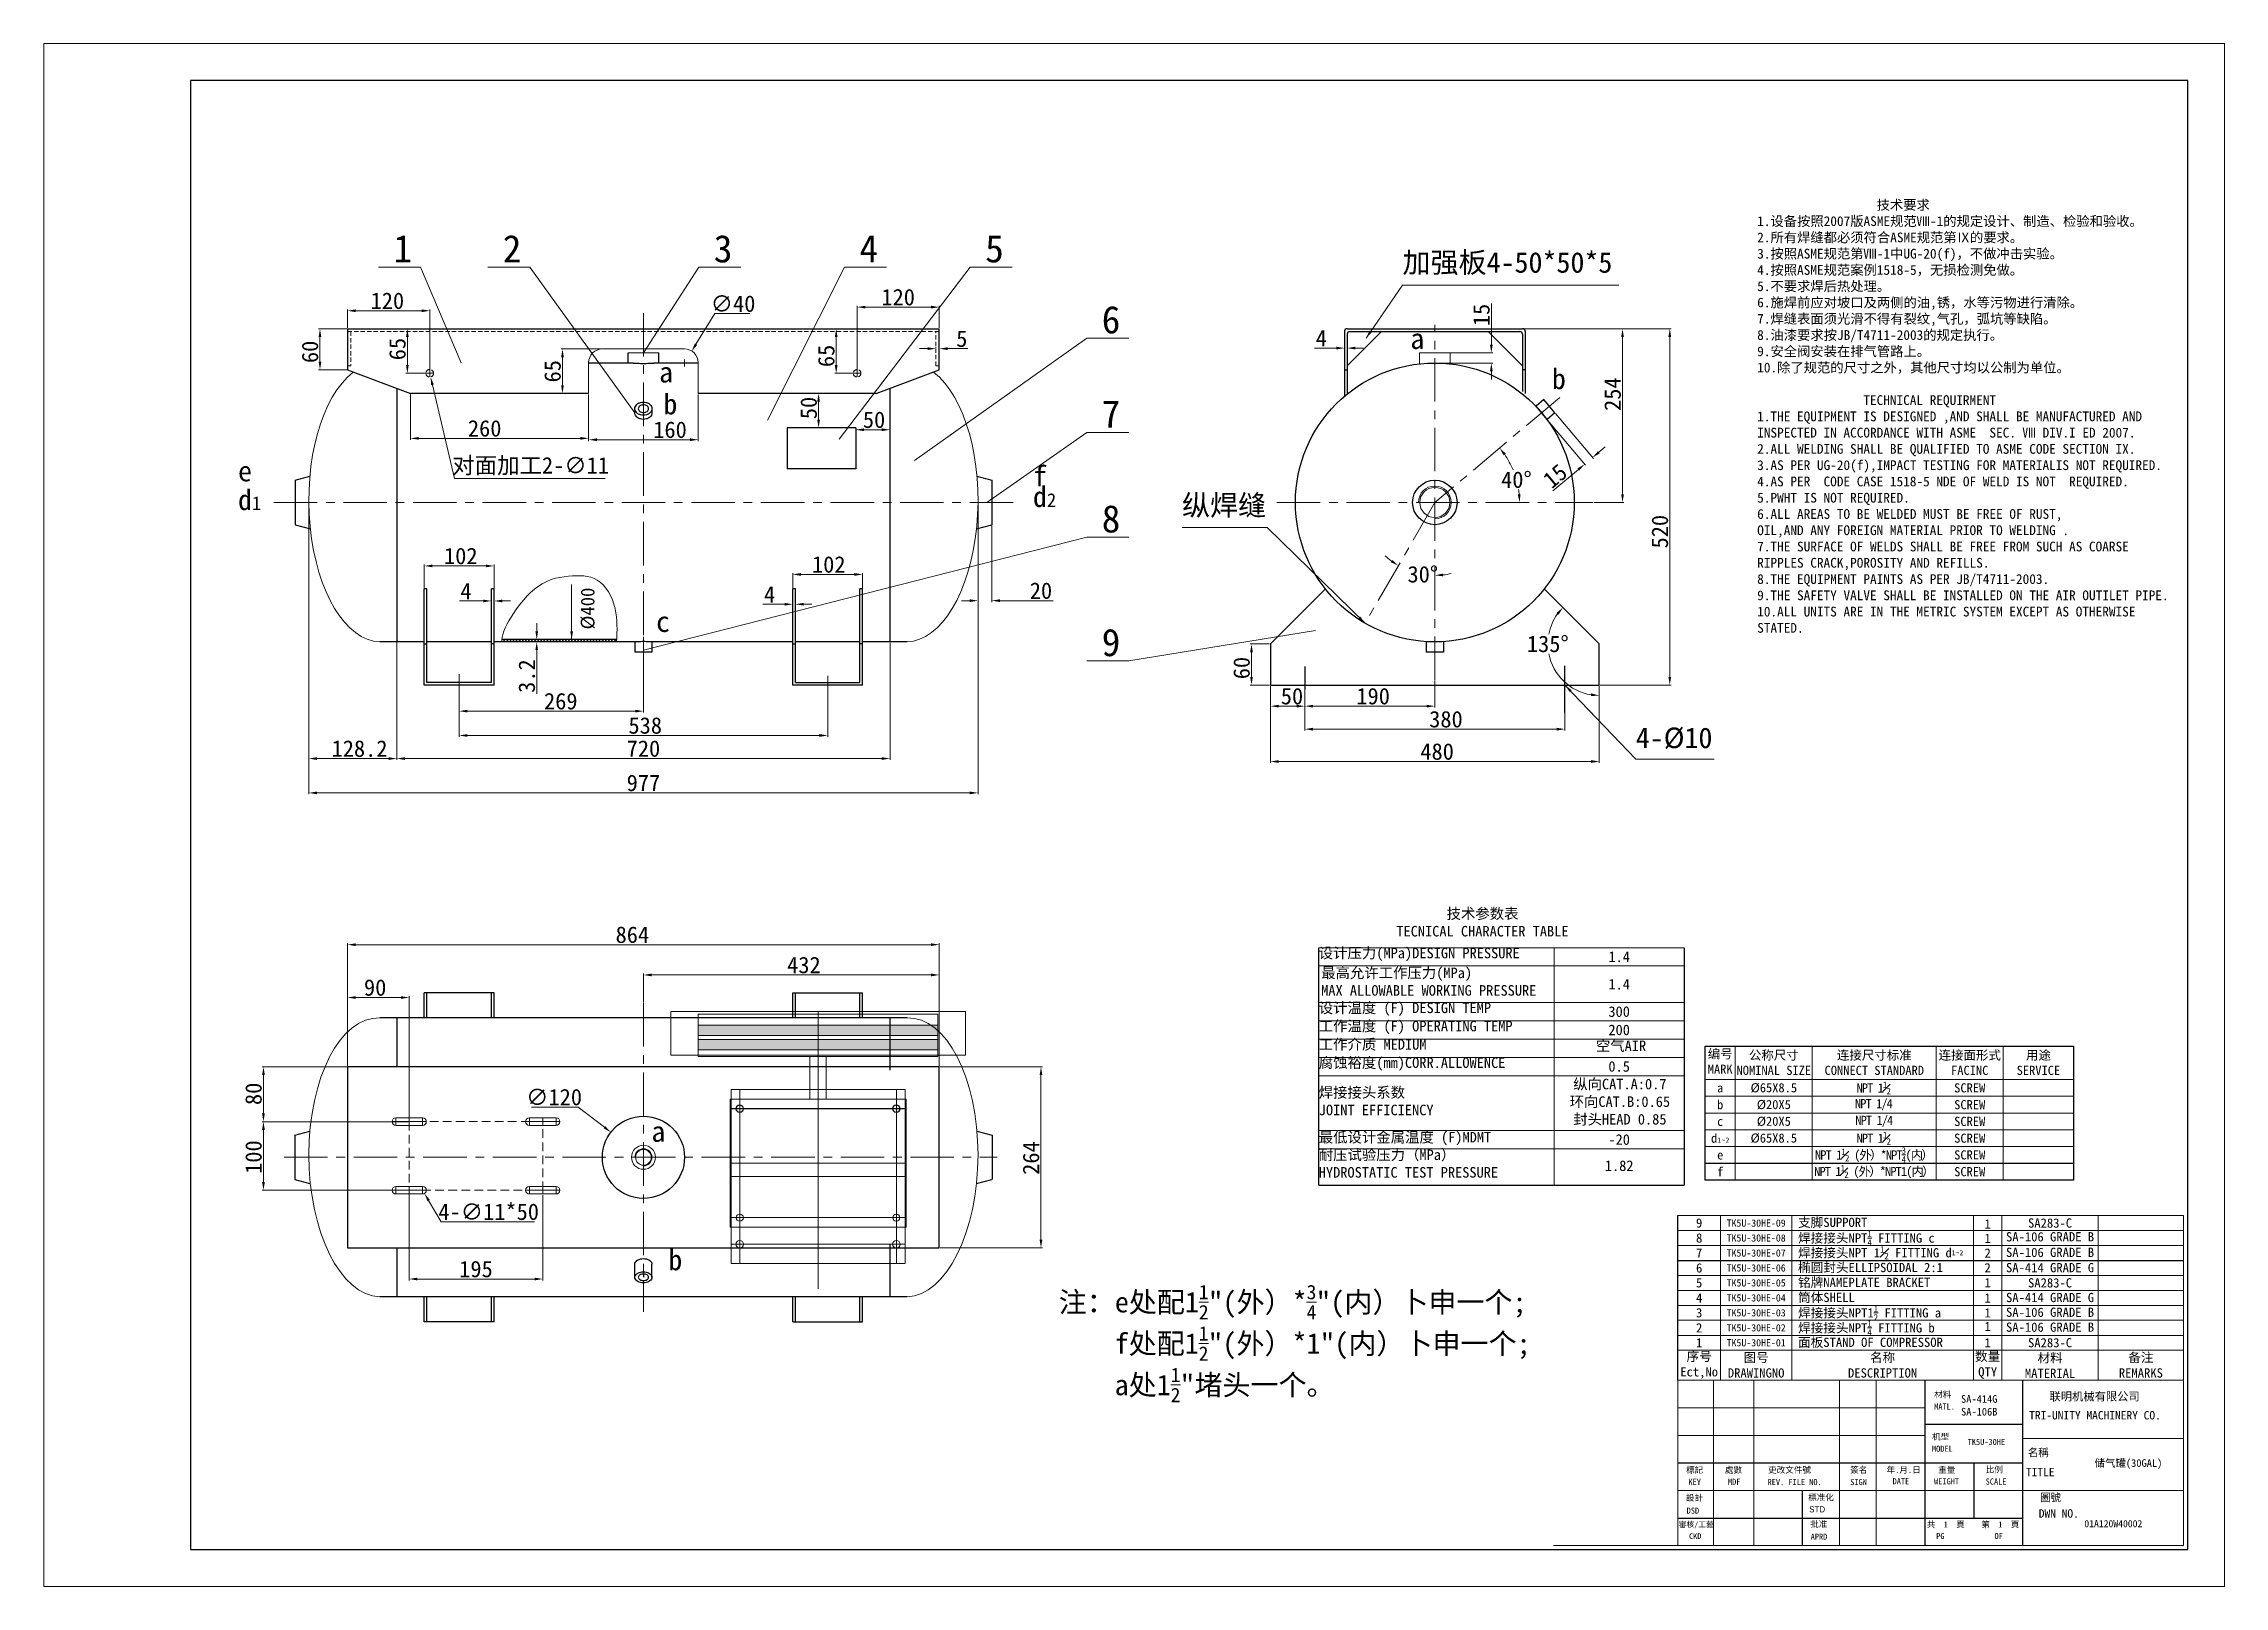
# Model space of a CAD drawing. Header units: millimetres. Extents: x 1808 to 16138, y 1935 to 4186.
# Drawn here: x 8286 to 11470, y 1935 to 4186 of the extents above; entities that cross this region are included whole.
import ezdxf

# ---------------------------------------------------------------- set-up
doc = ezdxf.new("R2010")
doc.units = ezdxf.units.MM
doc.header["$PDMODE"] = 32
for name, pattern in [('CENTER', [50.8, 31.75, -6.35, 6.35, -6.35]), ('CENTERX2', [101.6, 63.5, -12.7, 12.7, -12.7]), ('DASHED', [19.05, 12.7, -6.35])]:
    doc.linetypes.add(name, pattern=pattern)
for name, color, linetype in [('02___PRT_ALL_AXES', 7, 'Continuous'), ('03___PRT_ALL_CURVES', 7, 'Continuous'), ('CENTER', 1, 'CENTER')]:
    doc.layers.add(name, color=color, linetype=linetype)
for name, color, linetype, lineweight in [('点划线', 7, 'CENTERX2', 13), ('粗实线', 7, 'Continuous', 25), ('细实线', 7, 'Continuous', 13), ('虚线', 7, 'DASHED', 13)]:
    doc.layers.add(name, color=color, linetype=linetype, lineweight=lineweight)
doc.styles.add('ISO9', font='simplex')
doc.styles.add('ISOCP', font='isocp.shx')
doc.styles.get("Standard").update_dxf_attribs({"font": 'SimSun.ttf'})
doc.dimstyles.new('ISO-25', dxfattribs={"dimscale": 2, "dimtxt": 10, "dimasz": 6, "dimexe": 3, "dimexo": 0.625, "dimgap": 2, "dimtad": 1, "dimtxsty": 'Standard', "dimcen": 2.5, "dimadec": 0, "dimazin": 0, "dimtm": 1e-09, "dimtfac": 0.7, "dimtofl": 0, "dimtmove": 0, "dimatfit": 3, "dimfxl": 0, "dimtolj": 1, "dimlwd": 13, "dimlwe": 13, "dimarcsym": 0})
doc.dimstyles.new('ISO-25$2', dxfattribs={"dimscale": 2, "dimtxt": 10, "dimasz": 6, "dimexe": 3, "dimexo": 0.625, "dimgap": 2, "dimtad": 0, "dimtih": 1, "dimtoh": 1, "dimtxsty": 'Standard', "dimcen": 2.5, "dimadec": 0, "dimazin": 0, "dimtm": 1e-09, "dimtfac": 0.7, "dimtofl": 0, "dimtmove": 0, "dimatfit": 3, "dimfxl": 0, "dimtolj": 1, "dimlwd": 13, "dimlwe": 13, "dimarcsym": 0})
doc.dimstyles.new('ISO-25$3', dxfattribs={"dimscale": 2, "dimtxt": 10, "dimasz": 6, "dimexe": 3, "dimexo": 0.625, "dimgap": 2, "dimtad": 1, "dimtoh": 1, "dimtxsty": 'Standard', "dimcen": 2.5, "dimadec": 0, "dimazin": 0, "dimtm": 1e-09, "dimtfac": 0.7, "dimtofl": 0, "dimtmove": 1, "dimatfit": 3, "dimfxl": 0, "dimtolj": 1, "dimlwd": 13, "dimlwe": 13, "dimarcsym": 0})

msp = doc.modelspace()

# ---------------------------------------------------------------- texts
at = {"layer": '细实线', "attachment_point": 1}
for s, insert, char_height, width in [('                  技术要求\\P1.设备按照2007版ASME规范Ⅷ-1的规定设计、制造、检验和验收。\\P2.所有焊缝都必须符合ASME规范第Ⅸ的要求。\\P3.按照ASME规范第Ⅷ-1中UG-20(f)，不做冲击实验。\\P4.按照ASME规范案例1518-5，无损检测免做。\\P5.不要求焊后热处理。\\P6.施焊前应对坡口及两侧的油,锈，水等污物进行清除。\\P7.焊缝表面须光滑不得有裂纹,气孔，弧坑等缺陷。\\P8.油漆要求按JB/T4711-2003的规定执行。\\P9.安全阀安装在排气管路上。\\P10.除了规范的尺寸之外，其他尺寸均以公制为单位。\\P\\P                TECHNICAL REQUIRMENT\\P1.THE EQUIPMENT IS DESIGNED ,AND SHALL BE MANUFACTURED AND INSPECTED IN ACCORDANCE WITH ASME  SEC. Ⅷ DIV.I ED 2007.\\P2.ALL WELDING SHALL BE QUALIFIED TO ASME CODE SECTION IX.\\P3.AS PER UG-20(f),IMPACT TESTING FOR MATERIALIS NOT REQUIRED.\\P4.AS PER  CODE CASE 1518-5 NDE OF WELD IS NOT  REQUIRED.\\P5.PWHT IS NOT REQUIRED.\\P6.ALL AREAS TO BE WELDED MUST BE FREE OF RUST,\\POIL,AND ANY FOREIGN MATERIAL PRIOR TO WELDING .\\P7.THE SURFACE OF WELDS SHALL BE FREE FROM SUCH AS COARSE RIPPLES CRACK,POROSITY AND REFILLS. \\P8.THE EQUIPMENT PAINTS AS PER JB/T4711-2003.\\P9.THE SAFETY VALVE SHALL BE INSTALLED ON THE AIR OUTILET PIPE.\\P10.ALL UNITS ARE IN THE METRIC SYSTEM EXCEPT AS OTHERWISE STATED.', (10788.21, 3957.736), 14.242155, 580.40965), ('{\\C0;1}', (8797.06, 3906.691), 40, 69.65926), ('{\\C0;2}', (8956.71, 3906.691), 40, 69.65926), ('3', (9264.815, 3906.691), 40, 69.65926), ('4', (9477.504, 3906.691), 40, 69.65926), ('5', (9661.027, 3906.691), 40, 69.65926), ('加强板4-50*50*5', (10270.355, 3881.605), 30, 348.73697), ('6', (9831.2, 3803.111), 40, 69.65926), ('a', (10281.805, 3770.354), 30, 50.21145), ('a', (9184.974, 3721.446), 30, 23.19532), ('b', (10488.546, 3711.78), 30, 50.21145), ('b', (9191.321, 3674.819), 30, 23.96395), ('7', (9831.2, 3665.573), 40, 69.65926), ('e', (8570.133, 3577.107), 30, 23.19532), ('f', (9730.738, 3569.927), 30, 23.19532), ('d{\\H0.6667x;1}', (8570.133, 3535.228), 30, 23.19532), ('d{\\H0.6667x;2}', (9730.738, 3539.76), 30, 23.19532), ('8', (9831.2, 3512.56), 40, 69.65926), ('纵焊缝', (9948.454, 3527.359), 30, 138.99657), ('c', (9180.483, 3357.398), 30, 50.21145), ('9', (9831.2, 3332.088), 40, 69.65926), ('4-%%C10', (10610.946, 3187.861), 30, 140.54554), ('{\\C0;a}', (9173.729, 2613.397), 30, 23.24594), ('{\\C0;b}', (9198.486, 2425.93), 30, 50.21145), ('\\A1;注：e处配1{\\H0.7x;\\S1/2;\\H1.429x;"}(外）*{\\H0.7x;\\S3/4;\\H1.429x;"}(内）卜申一个;\\P    f处配1{\\H0.7x;\\S1/2;\\H1.429x;"}(外）*1"(内）卜申一个;\\P    a处1{\\H0.7x;\\S1/2;}"堵头一个。', (9768.521, 2374.591), 30, 758.35162)]:
    msp.add_mtext(s, dxfattribs=dict(at, insert=insert, char_height=char_height, width=width))
at = {"layer": '细实线', "insert": (9070.566, 3331.015), "char_height": 20, "width": 28.53834, "attachment_point": 1, "rotation": 90}
msp.add_mtext('%%C400', dxfattribs=at)

# ---------------------------------------------------------------- blocks, each defined once
blk = doc.blocks.new('*D71')
at = {"layer": 'Defpoints', "color": 0}
for p in [(9594.1, 2871), (8730.1, 2687.7), (9594.1, 2692.7)]:
    blk.add_point(p, dxfattribs=at)
at = {"layer": '细实线', "color": 0, "lineweight": 13}
for p, q in [((8730.1, 2688.9), (8730.1, 2873)), ((8742.1, 2871), (9582.1, 2871)), ((9594.1, 2693.9), (9594.1, 2873))]:
    blk.add_line(p, q, dxfattribs=at)
at = {"layer": '细实线', "color": 0}
for points in [[(8742.1, 2873), (8742.1, 2869), (8730.1, 2871)], [(9582.1, 2873), (9582.1, 2869), (9594.1, 2871)]]:
    blk.add_solid(points, dxfattribs=at)
at = {"layer": '细实线', "color": 0, "insert": (9145.9, 2885.4), "char_height": 24, "attachment_point": 5}
blk.add_mtext('\\A1;864', dxfattribs=at)
blk = doc.blocks.new('*D72')
at = {"layer": 'Defpoints', "color": 0}
for p in [(9594.1, 2826.8), (9162.1, 2786), (9594.1, 2560.7)]:
    blk.add_point(p, dxfattribs=at)
at = {"layer": '细实线', "color": 0, "lineweight": 13}
for p, q in [((9162.1, 2787.3), (9162.1, 2828.8)), ((9174.1, 2826.8), (9582.1, 2826.8)), ((9594.1, 2561.9), (9594.1, 2828.8))]:
    blk.add_line(p, q, dxfattribs=at)
at = {"layer": '细实线', "color": 0}
for points in [[(9174.1, 2828.8), (9174.1, 2824.8), (9162.1, 2826.8)], [(9582.1, 2828.8), (9582.1, 2824.8), (9594.1, 2826.8)]]:
    blk.add_solid(points, dxfattribs=at)
at = {"layer": '细实线', "color": 0, "insert": (9396.4, 2841.2), "char_height": 24, "attachment_point": 5}
blk.add_mtext('\\A1;432', dxfattribs=at)
blk = doc.blocks.new('*D73')
at = {"layer": 'Defpoints', "color": 0}
for p in [(8893.1, 3249.8), (9431.1, 3253.8), (9431.1, 3176.3)]:
    blk.add_point(p, dxfattribs=at)
at = {"layer": '细实线', "color": 0, "lineweight": 13}
for p, q in [((8893.1, 3248.6), (8893.1, 3174.3)), ((9431.1, 3252.6), (9431.1, 3174.3)), ((8905.1, 3176.3), (9419.1, 3176.3))]:
    blk.add_line(p, q, dxfattribs=at)
at = {"layer": '细实线', "color": 0}
for points in [[(8905.1, 3178.3), (8905.1, 3174.3), (8893.1, 3176.3)], [(9419.1, 3178.3), (9419.1, 3174.3), (9431.1, 3176.3)]]:
    blk.add_solid(points, dxfattribs=at)
at = {"layer": '细实线', "color": 0, "insert": (9164.7, 3190.7), "char_height": 24, "attachment_point": 5}
blk.add_mtext('\\A1;538', dxfattribs=at)
blk = doc.blocks.new('*D74')
at = {"layer": 'Defpoints', "color": 0}
for p in [(9162.1, 3287.2), (8893.1, 3248.6), (8893.1, 3211.8)]:
    blk.add_point(p, dxfattribs=at)
at = {"layer": '细实线', "color": 0, "lineweight": 13}
for p, q in [((9162.1, 3285.9), (9162.1, 3209.8)), ((8893.1, 3247.3), (8893.1, 3209.8)), ((9150.1, 3211.8), (8905.1, 3211.8))]:
    blk.add_line(p, q, dxfattribs=at)
at = {"layer": '细实线', "color": 0}
for points in [[(8905.1, 3213.8), (8905.1, 3209.8), (8893.1, 3211.8)], [(9150.1, 3213.8), (9150.1, 3209.8), (9162.1, 3211.8)]]:
    blk.add_solid(points, dxfattribs=at)
at = {"layer": '细实线', "color": 0, "insert": (9041.4, 3226.2), "char_height": 24, "attachment_point": 5}
blk.add_mtext('\\A1;269', dxfattribs=at)
blk = doc.blocks.new('*D75')
at = {"layer": 'Defpoints', "color": 0}
for p in [(8940.1, 3372.9), (8944.1, 3372.9), (8944.1, 3372.6)]:
    blk.add_point(p, dxfattribs=at)
at = {"layer": '细实线', "color": 0, "lineweight": 13}
for p, q in [((8928.1, 3372.6), (8893.4, 3372.6)), ((8940.1, 3371.6), (8940.1, 3370.6)), ((8944.1, 3371.6), (8944.1, 3370.6)), ((8956.1, 3372.6), (8968.1, 3372.6))]:
    blk.add_line(p, q, dxfattribs=at)
at = {"layer": '细实线', "color": 0}
for points in [[(8928.1, 3374.6), (8928.1, 3370.6), (8940.1, 3372.6)], [(8956.1, 3374.6), (8956.1, 3370.6), (8944.1, 3372.6)]]:
    blk.add_solid(points, dxfattribs=at)
at = {"layer": '细实线', "color": 0, "insert": (8903.1, 3387), "char_height": 24, "attachment_point": 5}
blk.add_mtext('\\A1;4', dxfattribs=at)
blk = doc.blocks.new('*D76')
at = {"layer": 'Defpoints', "color": 0}
for p in [(8944.1, 3423.7), (8842.1, 3390.2), (8944.1, 3390.2)]:
    blk.add_point(p, dxfattribs=at)
at = {"layer": '细实线', "color": 0, "lineweight": 13}
for p, q in [((8842.1, 3391.4), (8842.1, 3425.7)), ((8854.1, 3423.7), (8932.1, 3423.7)), ((8944.1, 3391.4), (8944.1, 3425.7))]:
    blk.add_line(p, q, dxfattribs=at)
at = {"layer": '细实线', "color": 0}
for points in [[(8854.1, 3425.7), (8854.1, 3421.7), (8842.1, 3423.7)], [(8932.1, 3425.7), (8932.1, 3421.7), (8944.1, 3423.7)]]:
    blk.add_solid(points, dxfattribs=at)
at = {"layer": '细实线', "color": 0, "insert": (8895.4, 3438.1), "char_height": 24, "attachment_point": 5}
blk.add_mtext('\\A1;102', dxfattribs=at)
blk = doc.blocks.new('*D77')
at = {"layer": 'Defpoints', "color": 0}
for p in [(9482.1, 3411.3), (9380.1, 3390.2), (9482.1, 3390.2)]:
    blk.add_point(p, dxfattribs=at)
at = {"layer": '细实线', "color": 0, "lineweight": 13}
for p, q in [((9380.1, 3391.4), (9380.1, 3413.3)), ((9392.1, 3411.3), (9470.1, 3411.3)), ((9482.1, 3391.4), (9482.1, 3413.3))]:
    blk.add_line(p, q, dxfattribs=at)
at = {"layer": '细实线', "color": 0}
for points in [[(9392.1, 3413.3), (9392.1, 3409.3), (9380.1, 3411.3)], [(9470.1, 3413.3), (9470.1, 3409.3), (9482.1, 3411.3)]]:
    blk.add_solid(points, dxfattribs=at)
at = {"layer": '细实线', "color": 0, "insert": (9432.7, 3425.7), "char_height": 24, "attachment_point": 5}
blk.add_mtext('\\A1;102', dxfattribs=at)
blk = doc.blocks.new('*D78')
at = {"layer": 'Defpoints', "color": 0}
for p in [(10077.6, 3249.8), (10557.6, 3249.8), (10557.6, 3138.3)]:
    blk.add_point(p, dxfattribs=at)
at = {"layer": '细实线', "color": 0, "lineweight": 13}
for p, q in [((10077.6, 3248.6), (10077.6, 3136.3)), ((10557.6, 3248.6), (10557.6, 3136.3)), ((10089.6, 3138.3), (10545.6, 3138.3))]:
    blk.add_line(p, q, dxfattribs=at)
at = {"layer": '细实线', "color": 0}
for points in [[(10089.6, 3140.3), (10089.6, 3136.3), (10077.6, 3138.3)], [(10545.6, 3140.3), (10545.6, 3136.3), (10557.6, 3138.3)]]:
    blk.add_solid(points, dxfattribs=at)
at = {"layer": '细实线', "color": 0, "insert": (10320.9, 3152.7), "char_height": 24, "attachment_point": 5}
blk.add_mtext('\\A1;480', dxfattribs=at)
blk = doc.blocks.new('*D79')
at = {"layer": 'Defpoints', "color": 0}
for p in [(10077.6, 3309.8), (10049.9, 3249.8), (10077.6, 3249.8)]:
    blk.add_point(p, dxfattribs=at)
at = {"layer": '细实线', "color": 0, "lineweight": 13}
for p, q in [((10076.3, 3309.8), (10047.9, 3309.8)), ((10049.9, 3297.8), (10049.9, 3261.8)), ((10076.3, 3249.8), (10047.9, 3249.8))]:
    blk.add_line(p, q, dxfattribs=at)
at = {"layer": '细实线', "color": 0}
for points in [[(10047.9, 3297.8), (10051.9, 3297.8), (10049.9, 3309.8)], [(10047.9, 3261.8), (10051.9, 3261.8), (10049.9, 3249.8)]]:
    blk.add_solid(points, dxfattribs=at)
at = {"layer": '细实线', "color": 0, "insert": (10035.5, 3274.7), "char_height": 24, "attachment_point": 5, "rotation": 90}
blk.add_mtext('\\A1;60', dxfattribs=at)
blk = doc.blocks.new('*D80')
at = {"layer": 'Defpoints', "color": 0}
for p in [(10440.6, 3769.8), (10591.6, 3769.8), (10548.2, 3516.3)]:
    blk.add_point(p, dxfattribs=at)
at = {"layer": '细实线', "color": 0, "lineweight": 13}
for p, q in [((10441.8, 3769.8), (10593.6, 3769.8)), ((10591.6, 3528.3), (10591.6, 3757.8)), ((10549.5, 3516.3), (10593.6, 3516.3))]:
    blk.add_line(p, q, dxfattribs=at)
at = {"layer": '细实线', "color": 0}
for points in [[(10589.6, 3757.8), (10593.6, 3757.8), (10591.6, 3769.8)], [(10589.6, 3528.3), (10593.6, 3528.3), (10591.6, 3516.3)]]:
    blk.add_solid(points, dxfattribs=at)
at = {"layer": '细实线', "color": 0, "insert": (10577.2, 3674.4), "char_height": 24, "attachment_point": 5, "rotation": 90}
blk.add_mtext('\\A1;254', dxfattribs=at)
blk = doc.blocks.new('*D81')
at = {"layer": 'Defpoints', "color": 0}
for p in [(10440.6, 3769.8), (10557.6, 3249.8), (10660.6, 3249.8)]:
    blk.add_point(p, dxfattribs=at)
at = {"layer": '细实线', "color": 0, "lineweight": 13}
for p, q in [((10441.8, 3769.8), (10662.6, 3769.8)), ((10660.6, 3757.8), (10660.6, 3261.8)), ((10558.8, 3249.8), (10662.6, 3249.8))]:
    blk.add_line(p, q, dxfattribs=at)
at = {"layer": '细实线', "color": 0}
for points in [[(10658.6, 3757.8), (10662.6, 3757.8), (10660.6, 3769.8)], [(10658.6, 3261.8), (10662.6, 3261.8), (10660.6, 3249.8)]]:
    blk.add_solid(points, dxfattribs=at)
at = {"layer": '细实线', "color": 0, "insert": (10646.2, 3473.7), "char_height": 24, "attachment_point": 5, "rotation": 90}
blk.add_mtext('\\A1;520', dxfattribs=at)
blk = doc.blocks.new('*D82')
at = {"layer": 'Defpoints', "color": 0}
for p in [(10185.6, 3745.4), (10185.6, 3741.6), (10189.6, 3745.4)]:
    blk.add_point(p, dxfattribs=at)
at = {"layer": '细实线', "color": 0, "lineweight": 13}
for p, q in [((10173.6, 3741.6), (10142.1, 3741.6)), ((10185.6, 3744.1), (10185.6, 3739.6)), ((10189.6, 3744.1), (10189.6, 3739.6)), ((10201.6, 3741.6), (10213.6, 3741.6))]:
    blk.add_line(p, q, dxfattribs=at)
at = {"layer": '细实线', "color": 0}
for points in [[(10173.6, 3743.6), (10173.6, 3739.6), (10185.6, 3741.6)], [(10201.6, 3743.6), (10201.6, 3739.6), (10189.6, 3741.6)]]:
    blk.add_solid(points, dxfattribs=at)
at = {"layer": '细实线', "color": 0, "insert": (10151.8, 3756), "char_height": 24, "attachment_point": 5}
blk.add_mtext('\\A1;4', dxfattribs=at)
blk = doc.blocks.new('*D83')
at = {"layer": 'Defpoints', "color": 0}
for p in [(9594.1, 2692.7), (9594.1, 2428.7), (9742.5, 2428.7)]:
    blk.add_point(p, dxfattribs=at)
at = {"layer": '细实线', "color": 0, "lineweight": 13}
for p, q in [((9595.3, 2692.7), (9744.5, 2692.7)), ((9742.5, 2680.7), (9742.5, 2440.7)), ((9595.3, 2428.7), (9744.5, 2428.7))]:
    blk.add_line(p, q, dxfattribs=at)
at = {"layer": '细实线', "color": 0}
for points in [[(9740.5, 2680.7), (9744.5, 2680.7), (9742.5, 2692.7)], [(9740.5, 2440.7), (9744.5, 2440.7), (9742.5, 2428.7)]]:
    blk.add_solid(points, dxfattribs=at)
at = {"layer": '细实线', "color": 0, "insert": (9728.1, 2559.6), "char_height": 24, "attachment_point": 5, "rotation": 90}
blk.add_mtext('\\A1;264', dxfattribs=at)
blk = doc.blocks.new('*D84')
at = {"layer": 'Defpoints', "color": 0}
for p in [(10500.3, 3669.6), (10428.1, 3571.8), (10086.9, 3516.3), (10317.6, 3516.3), (10548.2, 3516.3)]:
    blk.add_point(p, dxfattribs=at)
at = {"layer": '细实线', "color": 0, "lineweight": 13}
for start, end in [(22.5927, 34.4395), (5.5605, 8.7053)]:
    blk.add_arc((10317.6, 3516.3), 123.7, start, end, dxfattribs=at)
at = {"layer": '细实线', "color": 0}
for points in [[(10418, 3585.1), (10421.2, 3587.5), (10412.3, 3595.8)], [(10442.7, 3528.4), (10438.7, 3528.2), (10441.3, 3516.3)]]:
    blk.add_solid(points, dxfattribs=at)
at = {"layer": '细实线', "color": 0, "insert": (10436.7, 3549.4), "char_height": 24, "attachment_point": 5}
blk.add_mtext('\\A1;40°', dxfattribs=at)
blk = doc.blocks.new('*D85')
at = {"layer": 'Defpoints', "color": 0}
for p in [(10481.5, 3637.6), (10493, 3647.2), (10536.3, 3572.2)]:
    blk.add_point(p, dxfattribs=at)
at = {"layer": '细实线', "color": 0, "lineweight": 13}
for p, q in [((10482.3, 3636.6), (10537.6, 3570.7)), ((10493.8, 3646.2), (10549.1, 3580.3)), ((10557, 3589.6), (10566.2, 3597.3)), ((10527.1, 3564.5), (10489.8, 3533.2))]:
    blk.add_line(p, q, dxfattribs=at)
at = {"layer": '细实线', "color": 0}
for points in [[(10525.8, 3566), (10528.4, 3563), (10536.3, 3572.2)], [(10555.7, 3591.1), (10558.3, 3588), (10547.8, 3581.9)]]:
    blk.add_solid(points, dxfattribs=at)
at = {"layer": '细实线', "color": 0, "insert": (10493.2, 3554.9), "char_height": 24, "attachment_point": 5, "rotation": 40}
blk.add_mtext('\\A1;15', dxfattribs=at)
blk = doc.blocks.new('*D86')
at = {"layer": 'Defpoints', "color": 0}
for p in [(8802.1, 3312.8), (9522.1, 3312.8), (9522.1, 3142.6)]:
    blk.add_point(p, dxfattribs=at)
at = {"layer": '细实线', "color": 0, "lineweight": 13}
for p, q in [((8802.1, 3311.6), (8802.1, 3140.6)), ((9522.1, 3311.6), (9522.1, 3140.6)), ((8814.1, 3142.6), (9510.1, 3142.6))]:
    blk.add_line(p, q, dxfattribs=at)
at = {"layer": '细实线', "color": 0}
for points in [[(8814.1, 3144.6), (8814.1, 3140.6), (8802.1, 3142.6)], [(9510.1, 3144.6), (9510.1, 3140.6), (9522.1, 3142.6)]]:
    blk.add_solid(points, dxfattribs=at)
at = {"layer": '细实线', "color": 0, "insert": (9162.1, 3157), "char_height": 24, "attachment_point": 5}
blk.add_mtext('\\A1;720', dxfattribs=at)
blk = doc.blocks.new('*D87')
at = {"layer": 'Defpoints', "color": 0}
for p in [(9650.6, 3516.3), (9670.6, 3483.8), (9670.6, 3373)]:
    blk.add_point(p, dxfattribs=at)
at = {"layer": '细实线', "color": 0, "lineweight": 13}
for p, q in [((9650.6, 3515.1), (9650.6, 3371)), ((9670.6, 3482.6), (9670.6, 3371)), ((9638.6, 3373), (9626.6, 3373)), ((9682.6, 3373), (9760.3, 3373))]:
    blk.add_line(p, q, dxfattribs=at)
at = {"layer": '细实线', "color": 0}
for points in [[(9638.6, 3375), (9638.6, 3371), (9650.6, 3373)], [(9682.6, 3375), (9682.6, 3371), (9670.6, 3373)]]:
    blk.add_solid(points, dxfattribs=at)
at = {"layer": '细实线', "color": 0, "insert": (9742.5, 3387.4), "char_height": 24, "attachment_point": 5}
blk.add_mtext('\\A1;20', dxfattribs=at)
blk = doc.blocks.new('*D88')
at = {"layer": 'Defpoints', "color": 0}
for p in [(8673.6, 3516.3), (9650.6, 3514.6), (9650.6, 3092.5)]:
    blk.add_point(p, dxfattribs=at)
at = {"layer": '细实线', "color": 0, "lineweight": 13}
for p, q in [((8673.6, 3515.1), (8673.6, 3090.5)), ((9650.6, 3513.4), (9650.6, 3090.5)), ((8685.6, 3092.5), (9638.6, 3092.5))]:
    blk.add_line(p, q, dxfattribs=at)
at = {"layer": '细实线', "color": 0}
for points in [[(8685.6, 3094.5), (8685.6, 3090.5), (8673.6, 3092.5)], [(9638.6, 3094.5), (9638.6, 3090.5), (9650.6, 3092.5)]]:
    blk.add_solid(points, dxfattribs=at)
at = {"layer": '细实线', "color": 0, "insert": (9162.1, 3106.9), "char_height": 24, "attachment_point": 5}
blk.add_mtext('\\A1;977', dxfattribs=at)
blk = doc.blocks.new('*D89')
at = {"layer": 'Defpoints', "color": 0}
for p in [(9380.1, 3367.8), (9380.1, 3367.8), (9384.1, 3367.8)]:
    blk.add_point(p, dxfattribs=at)
at = {"layer": '细实线', "color": 0, "lineweight": 13}
for p, q in [((9368.1, 3367.8), (9336.6, 3367.8)), ((9380.1, 3369), (9380.1, 3369.8)), ((9384.1, 3369), (9384.1, 3369.8)), ((9396.1, 3367.8), (9408.1, 3367.8))]:
    blk.add_line(p, q, dxfattribs=at)
at = {"layer": '细实线', "color": 0}
for points in [[(9368.1, 3369.8), (9368.1, 3365.8), (9380.1, 3367.8)], [(9396.1, 3369.8), (9396.1, 3365.8), (9384.1, 3367.8)]]:
    blk.add_solid(points, dxfattribs=at)
at = {"layer": '细实线', "color": 0, "insert": (9346.3, 3382.2), "char_height": 24, "attachment_point": 5}
blk.add_mtext('\\A1;4', dxfattribs=at)
blk = doc.blocks.new('*D90')
at = {"layer": 'Defpoints', "color": 0}
for p in [(10127.6, 3249.8), (10507.6, 3249.8), (10507.6, 3185.5)]:
    blk.add_point(p, dxfattribs=at)
at = {"layer": '细实线', "color": 0, "lineweight": 13}
for p, q in [((10127.6, 3248.6), (10127.6, 3183.5)), ((10507.6, 3248.6), (10507.6, 3183.5)), ((10139.6, 3185.5), (10495.6, 3185.5))]:
    blk.add_line(p, q, dxfattribs=at)
at = {"layer": '细实线', "color": 0}
for points in [[(10139.6, 3187.5), (10139.6, 3183.5), (10127.6, 3185.5)], [(10495.6, 3187.5), (10495.6, 3183.5), (10507.6, 3185.5)]]:
    blk.add_solid(points, dxfattribs=at)
at = {"layer": '细实线', "color": 0, "insert": (10333.8, 3199.9), "char_height": 24, "attachment_point": 5}
blk.add_mtext('\\A1;380', dxfattribs=at)
blk = doc.blocks.new('*D91')
at = {"layer": 'Defpoints', "color": 0}
for p in [(10127.6, 3249.8), (10317.6, 3257), (10317.6, 3219.1)]:
    blk.add_point(p, dxfattribs=at)
at = {"layer": '细实线', "color": 0, "lineweight": 13}
for p, q in [((10127.6, 3248.6), (10127.6, 3217.1)), ((10317.6, 3255.8), (10317.6, 3217.1)), ((10139.6, 3219.1), (10305.6, 3219.1))]:
    blk.add_line(p, q, dxfattribs=at)
at = {"layer": '细实线', "color": 0}
for points in [[(10139.6, 3221.1), (10139.6, 3217.1), (10127.6, 3219.1)], [(10305.6, 3221.1), (10305.6, 3217.1), (10317.6, 3219.1)]]:
    blk.add_solid(points, dxfattribs=at)
at = {"layer": '细实线', "color": 0, "insert": (10227.5, 3233.5), "char_height": 24, "attachment_point": 5}
blk.add_mtext('\\A1;190', dxfattribs=at)
blk = doc.blocks.new('*D92')
at = {"layer": 'Defpoints', "color": 0}
for p in [(10077.6, 3249.8), (10127.6, 3249.8), (10077.6, 3219.1)]:
    blk.add_point(p, dxfattribs=at)
at = {"layer": '细实线', "color": 0, "lineweight": 13}
for p, q in [((10077.6, 3248.6), (10077.6, 3217.1)), ((10127.6, 3248.6), (10127.6, 3217.1)), ((10115.6, 3219.1), (10089.6, 3219.1))]:
    blk.add_line(p, q, dxfattribs=at)
at = {"layer": '细实线', "color": 0}
for points in [[(10089.6, 3221.1), (10089.6, 3217.1), (10077.6, 3219.1)], [(10115.6, 3221.1), (10115.6, 3217.1), (10127.6, 3219.1)]]:
    blk.add_solid(points, dxfattribs=at)
at = {"layer": '细实线', "color": 0, "insert": (10109, 3233.5), "char_height": 24, "attachment_point": 5}
blk.add_mtext('\\A1;50', dxfattribs=at)
blk = doc.blocks.new('*D93')
at = {"layer": 'Defpoints', "color": 0}
for p in [(9082.1, 3675.3), (9242.1, 3675.3), (9242.1, 3607.9)]:
    blk.add_point(p, dxfattribs=at)
at = {"layer": '细实线', "color": 0, "lineweight": 13}
for p, q in [((9082.1, 3674.1), (9082.1, 3605.9)), ((9242.1, 3674.1), (9242.1, 3605.9)), ((9094.1, 3607.9), (9230.1, 3607.9))]:
    blk.add_line(p, q, dxfattribs=at)
at = {"layer": '细实线', "color": 0}
for points in [[(9094.1, 3609.9), (9094.1, 3605.9), (9082.1, 3607.9)], [(9230.1, 3609.9), (9230.1, 3605.9), (9242.1, 3607.9)]]:
    blk.add_solid(points, dxfattribs=at)
at = {"layer": '细实线', "color": 0, "insert": (9200.9, 3622.3), "char_height": 24, "attachment_point": 5}
blk.add_mtext('\\A1;160', dxfattribs=at)
blk = doc.blocks.new('*D94')
at = {"layer": 'Defpoints', "color": 0}
for p in [(8730.1, 3769.8), (8689.8, 3709.8), (8730.1, 3709.8)]:
    blk.add_point(p, dxfattribs=at)
at = {"layer": '细实线', "color": 0, "lineweight": 13}
for p, q in [((8728.8, 3769.8), (8687.8, 3769.8)), ((8689.8, 3757.8), (8689.8, 3721.8)), ((8728.8, 3709.8), (8687.8, 3709.8))]:
    blk.add_line(p, q, dxfattribs=at)
at = {"layer": '细实线', "color": 0}
for points in [[(8687.8, 3757.8), (8691.8, 3757.8), (8689.8, 3769.8)], [(8687.8, 3721.8), (8691.8, 3721.8), (8689.8, 3709.8)]]:
    blk.add_solid(points, dxfattribs=at)
at = {"layer": '细实线', "color": 0, "insert": (8675.4, 3736.1), "char_height": 24, "attachment_point": 5, "rotation": 90}
blk.add_mtext('\\A1;60', dxfattribs=at)
blk = doc.blocks.new('*D95')
at = {"layer": 'Defpoints', "color": 0}
for p in [(8822.1, 3675.3), (9082.1, 3675.3), (9082.1, 3609.9)]:
    blk.add_point(p, dxfattribs=at)
at = {"layer": '细实线', "color": 0, "lineweight": 13}
for p, q in [((8822.1, 3674.1), (8822.1, 3607.9)), ((9082.1, 3674.1), (9082.1, 3607.9)), ((8834.1, 3609.9), (9070.1, 3609.9))]:
    blk.add_line(p, q, dxfattribs=at)
at = {"layer": '细实线', "color": 0}
for points in [[(8834.1, 3611.9), (8834.1, 3607.9), (8822.1, 3609.9)], [(9070.1, 3611.9), (9070.1, 3607.9), (9082.1, 3609.9)]]:
    blk.add_solid(points, dxfattribs=at)
at = {"layer": '细实线', "color": 0, "insert": (8930.3, 3624.3), "char_height": 24, "attachment_point": 5}
blk.add_mtext('\\A1;260', dxfattribs=at)
blk = doc.blocks.new('*D96')
at = {"layer": 'Defpoints', "color": 0}
for p in [(9006.3, 3312.8), (9032.4, 3316.3), (9032.4, 3312.8)]:
    blk.add_point(p, dxfattribs=at)
at = {"layer": '细实线', "color": 0, "lineweight": 13}
for p, q in [((9031.2, 3316.3), (9004.3, 3316.3)), ((9031.2, 3312.8), (9004.3, 3312.8)), ((9006.3, 3328.3), (9006.3, 3340.3)), ((9006.3, 3300.8), (9006.3, 3237))]:
    blk.add_line(p, q, dxfattribs=at)
at = {"layer": '细实线', "color": 0}
for points in [[(9004.3, 3328.3), (9008.3, 3328.3), (9006.3, 3316.3)], [(9004.3, 3300.8), (9008.3, 3300.8), (9006.3, 3312.8)]]:
    blk.add_solid(points, dxfattribs=at)
at = {"layer": '细实线', "color": 0, "insert": (8991.9, 3262.9), "char_height": 24, "attachment_point": 5, "rotation": 90}
blk.add_mtext('\\A1;3.2', dxfattribs=at)
blk = doc.blocks.new('*D97')
at = {"layer": 'Defpoints', "color": 0}
for p in [(10477.2, 3390.2), (10557.6, 3309.8), (10557.6, 3309.8), (10504.5, 3256.7), (10557.6, 3249.8)]:
    blk.add_point(p, dxfattribs=at)
at = {"layer": '细实线', "color": 0, "lineweight": 13}
blk.add_line((10557.6, 3248.6), (10557.6, 3232.7), dxfattribs=at)
for start, end in [(144.1659, 168.9442), (191.0558, 260.8341)]:
    blk.add_arc((10557.6, 3309.8), 75.1, start, end, dxfattribs=at)
at = {"layer": '细实线', "color": 0}
for points in [[(10495.2, 3355.1), (10498.2, 3352.5), (10504.5, 3362.9)], [(10545.8, 3237.7), (10545.4, 3233.7), (10557.6, 3234.7)]]:
    blk.add_solid(points, dxfattribs=at)
at = {"layer": '细实线', "color": 0, "insert": (10482.5, 3309.8), "char_height": 24, "attachment_point": 5}
blk.add_mtext('\\A1;135°', dxfattribs=at)
blk = doc.blocks.new('*D98')
at = {"layer": 'Defpoints', "color": 0}
for p in [(9114.6, 2597.3), (9209.6, 2524.1)]:
    blk.add_point(p, dxfattribs=at)
at = {"layer": '细实线', "color": 0, "lineweight": 13}
for p, q in [((8998.6, 2634), (9066.9, 2634)), ((9066.9, 2634), (9105.1, 2604.6)), ((9157.1, 2560.7), (9167.1, 2560.7)), ((9162.1, 2555.7), (9162.1, 2565.7))]:
    blk.add_line(p, q, dxfattribs=at)
at = {"layer": '细实线', "color": 0}
blk.add_solid([(9106.3, 2606.2), (9103.8, 2603.1), (9114.6, 2597.3)], dxfattribs=at)
at = {"layer": '细实线', "color": 0, "insert": (9031.6, 2648.4), "char_height": 24, "attachment_point": 5}
blk.add_mtext('\\A1;∅120', dxfattribs=at)
blk = doc.blocks.new('图框')
at = {"layer": '粗实线'}
for p, q in [((100, 0), (0, 0)), ((0, 0), (0, -73.53)), ((100, -73.53), (100, 0)), ((0, -73.53), (100, -73.53))]:
    blk.add_line(p, q, dxfattribs=at)
at = {"layer": '细实线'}
for p, q in [((101.84, 1.84), (-7.35, 1.84)), ((-7.35, 1.84), (-7.35, -75.37)), ((101.84, -75.37), (101.84, 1.84)), ((-7.35, -75.37), (101.84, -75.37))]:
    blk.add_line(p, q, dxfattribs=at)
blk = doc.blocks.new('*D122')
at = {"layer": 'Defpoints', "color": 0}
for p in [(8820.1, 2512.7), (9015.1, 2506.7), (9015.1, 2383.1)]:
    blk.add_point(p, dxfattribs=at)
at = {"layer": '细实线', "color": 0, "lineweight": 13}
for p, q in [((8820.1, 2511.4), (8820.1, 2381.1)), ((9015.1, 2505.4), (9015.1, 2381.1)), ((8832.1, 2383.1), (9003.1, 2383.1))]:
    blk.add_line(p, q, dxfattribs=at)
at = {"layer": '细实线', "color": 0}
for points in [[(8832.1, 2385.1), (8832.1, 2381.1), (8820.1, 2383.1)], [(9003.1, 2385.1), (9003.1, 2381.1), (9015.1, 2383.1)]]:
    blk.add_solid(points, dxfattribs=at)
at = {"layer": '细实线', "color": 0, "insert": (8917.6, 2397.5), "char_height": 24, "attachment_point": 5}
blk.add_mtext('\\A1;195', dxfattribs=at)
blk = doc.blocks.new('*D123')
at = {"layer": 'Defpoints', "color": 0}
for p in [(8820.1, 2612.7), (8607.3, 2512.7), (8801.1, 2512.7)]:
    blk.add_point(p, dxfattribs=at)
at = {"layer": '细实线', "color": 0, "lineweight": 13}
for p, q in [((8818.8, 2612.7), (8605.3, 2612.7)), ((8607.3, 2600.7), (8607.3, 2524.7)), ((8799.8, 2512.7), (8605.3, 2512.7))]:
    blk.add_line(p, q, dxfattribs=at)
at = {"layer": '细实线', "color": 0}
for points in [[(8605.3, 2600.7), (8609.3, 2600.7), (8607.3, 2612.7)], [(8605.3, 2524.7), (8609.3, 2524.7), (8607.3, 2512.7)]]:
    blk.add_solid(points, dxfattribs=at)
at = {"layer": '细实线', "color": 0, "insert": (8592.9, 2561), "char_height": 24, "attachment_point": 5, "rotation": 90}
blk.add_mtext('\\A1;100', dxfattribs=at)
blk = doc.blocks.new('*D124')
at = {"layer": 'Defpoints', "color": 0}
for p in [(8607.3, 2692.7), (8730.1, 2692.7), (8818.8, 2612.7)]:
    blk.add_point(p, dxfattribs=at)
at = {"layer": '细实线', "color": 0, "lineweight": 13}
for p, q in [((8728.8, 2692.7), (8605.3, 2692.7)), ((8607.3, 2624.7), (8607.3, 2680.7)), ((8817.6, 2612.7), (8605.3, 2612.7))]:
    blk.add_line(p, q, dxfattribs=at)
at = {"layer": '细实线', "color": 0}
for points in [[(8605.3, 2680.7), (8609.3, 2680.7), (8607.3, 2692.7)], [(8605.3, 2624.7), (8609.3, 2624.7), (8607.3, 2612.7)]]:
    blk.add_solid(points, dxfattribs=at)
at = {"layer": '细实线', "color": 0, "insert": (8592.9, 2653.3), "char_height": 24, "attachment_point": 5, "rotation": 90}
blk.add_mtext('\\A1;80', dxfattribs=at)
blk = doc.blocks.new('*D125')
at = {"layer": 'Defpoints', "color": 0}
for p in [(8730.1, 2793.9), (8730.1, 2712.7), (8820.1, 2612.7)]:
    blk.add_point(p, dxfattribs=at)
at = {"layer": '细实线', "color": 0, "lineweight": 13}
for p, q in [((8730.1, 2713.9), (8730.1, 2795.9)), ((8808.1, 2793.9), (8742.1, 2793.9)), ((8820.1, 2613.9), (8820.1, 2795.9))]:
    blk.add_line(p, q, dxfattribs=at)
at = {"layer": '细实线', "color": 0}
for points in [[(8742.1, 2795.9), (8742.1, 2791.9), (8730.1, 2793.9)], [(8808.1, 2795.9), (8808.1, 2791.9), (8820.1, 2793.9)]]:
    blk.add_solid(points, dxfattribs=at)
at = {"layer": '细实线', "color": 0, "insert": (8770.4, 2808.3), "char_height": 24, "attachment_point": 5}
blk.add_mtext('\\A1;90', dxfattribs=at)
blk = doc.blocks.new('A$C29773D6A')
at = {"layer": '粗实线'}
for p, q in [((6.1, 0), (6.1, 346.7)), ((539.6, 346.7), (539.6, 0)), ((6.1, 0), (539.6, 0))]:
    blk.add_line(p, q, dxfattribs=at)
at = {"layer": '细实线'}
for p, q in [((6.1, 346.7), (539.6, 346.7)), ((6.1, 320.1), (539.6, 320.1)), ((349.9, 0), (349.9, 346.7)), ((6.1, 266.7), (539.6, 266.7)), ((6.1, 240.1), (539.6, 240.1)), ((6.1, 213.4), (539.6, 213.4)), ((6.1, 186.7), (539.6, 186.7)), ((6.1, 160), (539.6, 160)), ((6.1, 80), (539.6, 80)), ((6.1, 53.3), (539.6, 53.3))]:
    blk.add_line(p, q, dxfattribs=at)
for s, insert, char_height, width, attachment_point in [('       技术参数表\\PTECNICAL CHARACTER TABLE', (119.4, 404.2), 15.395, 358.259, 1), ('设计压力(MPa)DESIGN PRESSURE', (6.1, 346.7), 15.395, 343.78, 1), ('最高允许工作压力(MPa)\\PMAX ALLOWABLE WORKING PRESSURE', (9.6, 317.8), 15.395, 343.78, 1), ('1.4', (444.7, 333.4), 15.4, 189.671, 5), ('1.4', (444.7, 293.4), 15.4, 189.671, 5), ('设计温度 (F) DESIGN TEMP', (6.1, 266.7), 15.395, 343.78, 1), ('300', (444.7, 253.4), 15.4, 189.671, 5), ('工作温度 (F) OPERATING TEMP', (6.1, 240.1), 15.395, 343.78, 1), ('200', (444.7, 226.7), 15.4, 189.671, 5), ('工作介质 MEDIUM', (6.1, 213.4), 15.395, 343.78, 1), ('腐蚀裕度(mm)CORR.ALLOWENCE', (6.1, 186.7), 15.395, 343.78, 1), ('0.5', (444.7, 173.4), 15.4, 189.671, 5), ('焊接接头系数\\PJOINT EFFICIENCY', (6.1, 143.3), 15.395, 343.78, 1), ('纵向CAT.A:0.7\\P环向CAT.B:0.65\\P封头HEAD 0.85', (445.7, 121.3), 15.395, 189.671, 5), ('最低设计金属温度 (F)MDMT', (6.1, 77.9), 15.395, 343.78, 1), ('-20', (444.7, 66.7), 15.4, 189.671, 5), ('耐压试验压力（MPa）\\PHYDROSTATIC TEST PRESSURE', (6.1, 52.3), 15.395, 343.78, 1), ('1.82', (444.7, 28.5), 15.4, 189.671, 5)]:
    blk.add_mtext(s, dxfattribs=dict(at, insert=insert, char_height=char_height, width=width, attachment_point=attachment_point))
at = {"layer": '细实线', "insert": (410.7, 211.3), "char_height": 15.4, "attachment_point": 1}
blk.add_mtext('空气AIR', dxfattribs=at)
blk = doc.blocks.new('A$C5C48120E')
at = {"color": 0}
for p, q in [((0, 241.3), (738.5, 241.3)), ((0, 241.3), (0, 0)), ((738.5, 241.3), (738.5, 0)), ((0, 0), (41.2, 0)), ((738.5, 0), (0, 0))]:
    blk.add_line(p, q, dxfattribs=at)
at = {"color": 0, "linetype": 'Continuous'}
for p, q in [((52.3, 0), (52.3, 241.3)), ((110.9, 0), (110.9, 241.3)), ((236, 0), (236, 241.3)), ((289.6, 0), (289.6, 241.3)), ((0, 201.1), (361.1, 201.1)), ((0, 160.8), (361.1, 160.8)), ((504, 156.3), (738.5, 156.3)), ((0, 80.4), (738.5, 80.4))]:
    blk.add_line(p, q, dxfattribs=at)
at = {"layer": 'CENTER', "color": 0, "linetype": 'Continuous'}
for p, q in [((361.1, 0), (361.1, 241.3)), ((504, 0), (504, 241.3)), ((361.1, 177.3), (504, 177.3)), ((0, 120.6), (504, 120.6)), ((432.5, 40.2), (432.5, 120.6)), ((182.3, 0), (182.3, 80.4)), ((0, 40.2), (504, 40.2))]:
    blk.add_line(p, q, dxfattribs=at)
at = {"color": 0, "attachment_point": 1}
for s, insert, char_height, width, style in [('{\\fSimSun|b0|i0|c134|p2;材料\\fU+65b0細明體|b0|i0|c136|p2;}', (374.4, 225), 8.936, 64.871, 'ISO9'), ('{\\fSimSun|b0|i0|c134|p2;联明机械有限公司}', (542.8, 223.6), 12.063, 304.07, 'ISO9'), ('{\\fNSimSun|b0|i0|c134|p49;MATL.}', (374.3, 207.4), 8.936, 73.521, 'ISO9'), ('{\\fSimSun|b0|i0|c134|p2;SA-414G\\PSA-106B}', (413.5, 219.5), 11.169, 98.524, 'ISO9'), ('{\\fSimSun|b0|i0|c134|p2;TRI-UNITY MACHINERY CO.}', (513, 196.3), 12.286, 284.185, 'ISOCP'), ('{\\fSimSun|b0|i0|c134|p2;机型\\fU+65b0細明體|b0|i0|c136|p2;}', (371.2, 163.3), 8.936, 64.871, 'ISO9'), ('{\\fNSimSun|b0|i0|c134|p49;MODEL}', (371.1, 145.7), 8.936, 73.521, 'ISO9'), ('{\\fSimSun|b0|i0|c134|p2;TK5U-30HE}', (423.2, 155.7), 8.936, 64.871, 'ISO9'), ('{\\fSimSun|b0|i0|c134|p2;名稱\\fU+65b0細明體|b0|i0|c136|p2;}', (511, 141.3), 11.169, 98.524, 'ISO9'), ('{\\fSimSun|b0|i0|c134|p2;储气罐(30GAL)}', (608.5, 126), 11.169, 98.524, 'ISO9'), ('{\\fSimSun|b0|i0|c134|p2;標記\\fU+65b0細明體|b0|i0|c136|p2;}', (12.1, 114.9), 8.936, 27.892, 'ISO9'), ('{\\fNSimSun|b0|i0|c134|p49;KEY}', (15.5, 97.4), 8.936, 27.892, 'ISO9'), ('{\\fSimSun|b0|i0|c134|p2;處數\\fU+65b0細明體|b0|i0|c136|p2;}', (68.8, 114.9), 8.936, 31.103, 'ISO9'), ('{\\fSimSun|b0|i0|c134|p2;MDF}', (73.2, 97.5), 8.936, 31.103, 'ISO9'), ('{\\fNSimSun|b0|i0|c134|p49;REV. FILE NO.}', (131.1, 97.1), 8.936, 122.081, 'ISO9'), ('{\\fSimSun|b0|i0|c134|p2;更改文件號\\fU+65b0細明體|b0|i0|c136|p2;}', (131.8, 114.9), 8.936, 78.819, 'ISO9'), ('{\\fSimSun|b0|i0|c134|p2;簽名\\fU+65b0細明體|b0|i0|c136|p2;}', (251.7, 114.9), 8.936, 78.819, 'ISO9'), ('{\\fNSimSun|b0|i0|c134|p49;SIGN}', (251.7, 97.1), 8.936, 78.819, 'ISO9'), ('{\\fSimSun|b0|i0|c134|p2;年.月.日\\fU+65b0細明體|b0|i0|c136|p2;}', (304.9, 114.9), 8.936, 78.819, 'ISO9'), ('{\\fNSimSun|b0|i0|c134|p49;DATE}', (313.6, 98.4), 8.936, 78.819, 'ISO9'), ('{\\fNSimSun|b0|i0|c134|p49;WEIGHT}', (374.1, 98.2), 8.936, 73.521, 'ISO9'), ('{\\fSimSun|b0|i0|c134|p2;重量\\fU+65b0細明體|b0|i0|c136|p2;}', (380.2, 114.9), 8.936, 64.871, 'ISO9'), ('{\\fNSimSun|b0|i0|c134|p49;SCALE}', (449.5, 97.9), 8.936, 73.521, 'ISO9'), ('{\\fSimSun|b0|i0|c134|p2;比例\\fU+65b0細明體|b0|i0|c136|p2;}', (449.6, 115.4), 8.936, 64.871, 'ISO9'), ('{\\fNSimSun|b0|i0|c134|p49;TITLE}', (508.3, 113.3), 12.286, 363.337, 'ISOCP'), ('{\\fSimSun|b0|i0|c134|p2;設計\\fU+65b0細明體|b0|i0|c136|p2;}', (12, 74.2), 8.936, 27.893, 'ISO9'), ('{\\fSimSun|b0|i0|c134|p2;標准化}', (190.3, 74.8), 8.936, 64.871, 'ISO9'), ('{\\fSimSun|b0|i0|c134|p2;圖號\\fU+65b0細明體|b0|i0|c136|p2;}', (528.9, 75.7), 11.169, 98.524, 'ISO9'), ('{\\fSimSun|b0|i0|c134|p2;審核/工藝\\fU+65b0細明體|b0|i0|c136|p2;}', (1.4, 34.9), 8.042, 63.195, 'ISO9'), ('{\\fNSimSun|b0|i0|c134|p49;DSD}', (12.9, 55.4), 8.936, 27.892, 'ISO9'), ('\\f新細明體|b0|i0|c136|p2;STD', (191.8, 57.3), 8.936, 27.892, 'ISO9'), ('{\\fSimSun|b0|i0|c134|p2;批准\\fU+65b0細明體|b0|i0|c136|p2;}', (193.4, 35.8), 8.936, 64.871, 'ISO9'), ('{\\fSimSun|b0|i0|c134|p2;共  1  頁    第  1  頁}', (363.5, 35.3), 8.936, 144.887, 'ISO9'), ('{\\fNSimSun|b0|i0|c134|p49;DWN NO.}', (527, 53), 12.286, 363.337, 'ISOCP'), ('{\\fSimSun|b0|i0|c134|p2;CKD}', (16.4, 17.8), 8.042, 63.195, 'ISO9'), ('{\\fSimSun|b0|i0|c134|p2;APRD}', (194, 17.4), 8.936, 64.871, 'ISO9'), ('{\\fSimSun|b0|i0|c134|p2;PG            OF}', (377.3, 18.4), 8.936, 144.887, 'ISO9')]:
    blk.add_mtext(s, dxfattribs=dict(at, insert=insert, char_height=char_height, width=width, style=style))
at = {"layer": '细实线', "insert": (593.6, 37.1), "char_height": 10.366, "width": 120.163, "attachment_point": 1}
blk.add_mtext('01A120W40002', dxfattribs=at)
blk = doc.blocks.new('*D130')
at = {"layer": 'Defpoints', "color": 0}
for p in [(10317.6, 3734.8), (10317.6, 3719.8), (10400.1, 3719.8)]:
    blk.add_point(p, dxfattribs=at)
at = {"layer": '细实线', "color": 0, "lineweight": 13}
for p, q in [((10400.1, 3746.8), (10400.1, 3806.5)), ((10318.8, 3734.8), (10402.1, 3734.8)), ((10318.8, 3719.8), (10402.1, 3719.8)), ((10400.1, 3707.8), (10400.1, 3695.8))]:
    blk.add_line(p, q, dxfattribs=at)
at = {"layer": '细实线', "color": 0}
for points in [[(10398.1, 3746.8), (10402.1, 3746.8), (10400.1, 3734.8)], [(10398.1, 3707.8), (10402.1, 3707.8), (10400.1, 3719.8)]]:
    blk.add_solid(points, dxfattribs=at)
at = {"layer": '细实线', "color": 0, "insert": (10385.7, 3790), "char_height": 24, "attachment_point": 5, "rotation": 90}
blk.add_mtext('\\A1;15', dxfattribs=at)
blk = doc.blocks.new('*D134')
at = {"layer": 'Defpoints', "color": 0}
for p in [(9232.5, 3736.9), (9211.6, 3702.8)]:
    blk.add_point(p, dxfattribs=at)
at = {"layer": '细实线', "color": 0, "lineweight": 13}
for p, q in [((9266.1, 3791.9), (9238.8, 3747.1)), ((9317.3, 3791.9), (9266.1, 3791.9)), ((9217.1, 3719.8), (9227.1, 3719.8)), ((9222.1, 3714.8), (9222.1, 3724.8))]:
    blk.add_line(p, q, dxfattribs=at)
at = {"layer": '细实线', "color": 0}
blk.add_solid([(9237.1, 3748.2), (9240.5, 3746.1), (9232.5, 3736.9)], dxfattribs=at)
at = {"layer": '细实线', "color": 0, "insert": (9292.9, 3806.3), "char_height": 24, "attachment_point": 5}
blk.add_mtext('\\A1;∅40', dxfattribs=at)
blk = doc.blocks.new('A$C64CD58F7')
at = {"layer": '粗实线'}
for p, q in [((0, 195.6), (537.9, 195.6)), ((0, 0), (0, 195.6)), ((537.9, 195.6), (537.9, 0)), ((537.9, 24.4), (0, 24.4)), ((537.9, 0), (0, 0))]:
    blk.add_line(p, q, dxfattribs=at)
at = {"layer": '细实线'}
for p, q in [((44, 0), (44, 195.6)), ((156.5, 0), (156.5, 195.6)), ((337.4, 195.6), (337.4, 0)), ((435.2, 195.6), (435.2, 0)), ((537.9, 146.7), (0, 146.7)), ((537.9, 122.3), (0, 122.3)), ((537.9, 97.8), (0, 97.8)), ((537.9, 73.4), (0, 73.4)), ((537.9, 48.9), (0, 48.9))]:
    blk.add_line(p, q, dxfattribs=at)
at = {"layer": '细实线', "attachment_point": 5}
for s, insert, char_height, width in [('{\\H0.7x;编号\\PMARK}', (22, 173.1), 19.05, 44.013), ('用途\\PSERVICE', (486.6, 171.2), 13.34, 102.696), ('公称尺寸\\PNOMINAL SIZE', (100.3, 171.2), 13.337, 112.477), ('连接尺寸标准\\PCONNECT STANDARD', (247, 171.2), 13.337, 180.941), ('连接面形式\\PFACINC', (386.3, 171.2), 13.34, 97.806), ('a', (22, 134.5), 13.3, 44.013), ('%%C65X8.5', (100.3, 134.5), 13.34, 112.477), ('\\A1;{\\T0.75;NPT 1\\H0.7x;\\S1#2;\\H1.429x; }', (245.7, 134.5), 13.337, 180.941), ('SCREW', (386.3, 134.5), 13.34, 97.806), ('b', (22, 110), 13.3, 44.013), ('%%C20X5', (100.3, 110), 13.34, 112.477), ('{\\T0.75;NPT 1/4 }', (245.7, 110), 13.337, 180.941), ('SCREW', (386.3, 110), 13.34, 97.806), ('d{\\H0.5706x;1~2}', (22, 61.1), 13.337, 44.013), ('c', (22, 85.6), 13.3, 44.013), ('%%C65X8.5', (100.3, 61.1), 13.34, 112.477), ('%%C20X5', (100.3, 85.6), 13.34, 112.477), ('{\\T0.75;NPT 1/4 }', (246.3, 85.6), 13.337, 179.67), ('\\A1;{\\T0.75;NPT 1\\H0.7x;\\S1#2;\\H1.429x; }', (245.7, 61.1), 13.337, 180.941), ('SCREW', (386.3, 85.6), 13.34, 97.806), ('SCREW', (386.3, 61.1), 13.34, 97.806), ('e', (22, 36.7), 13.3, 44.013), ('\\A1;{\\T0.75;NPT 1\\H0.7x;\\S1#2;\\H1.429x; (外）*NPT\\H0.7x;\\S3/4;\\H1.429x;(内）}', (245.7, 36.7), 13.337, 180.941), ('SCREW', (386.3, 36.7), 13.34, 97.806), ('f', (22, 12.2), 13.3, 44.013), ('\\A1;{\\T0.75;NPT 1\\H0.7x;\\S1#2;\\H1.429x; (外）*NPT1\\H1x;(内）}', (245.7, 12.2), 13.337, 180.941), ('SCREW', (386.3, 12.2), 13.34, 97.806)]:
    blk.add_mtext(s, dxfattribs=dict(at, insert=insert, char_height=char_height, width=width))
blk = doc.blocks.new('A$C7B9B36BF')
at = {"layer": '粗实线'}
for p, q in [((0, 2.4), (0, 242.7)), ((0, 177.1), (738.5, 177.1))]:
    blk.add_line(p, q, dxfattribs=at)
at = {"layer": '细实线'}
for p, q in [((0, 242.7), (738.5, 242.7)), ((62.4, 2.4), (62.4, 242.7)), ((166.4, 2.4), (166.4, 242.7)), ((431.6, 2.4), (431.6, 242.7)), ((473.2, 2.4), (473.2, 242.7)), ((613.7, 2.4), (613.7, 242.7)), ((738.5, 242.7), (738.5, 2.4)), ((0, 220.8), (738.5, 220.8)), ((0, 199), (738.5, 199)), ((0, 177.1), (738.5, 177.1)), ((0, 155.3), (738.5, 155.3)), ((0, 133.4), (738.5, 133.4)), ((0, 111.6), (738.5, 111.6)), ((0, 89.8), (738.5, 89.8)), ((0, 67.9), (738.5, 67.9)), ((0, 46.1), (738.5, 46.1)), ((0, 2.4), (738.5, 2.4)), ((293.2, 2.8), (293.2, 2.4))]:
    blk.add_line(p, q, dxfattribs=at)
for s, insert, char_height, width, attachment_point in [('9', (31.2, 231.7), 13.5, 62.406, 5), ('TK5U-30HE-09', (114.4, 231.7), 10.572, 104.011, 5), (' 支脚SUPPORT', (166.4, 232), 13.51, 265.227, 4), ('1', (452.4, 230.4), 13.5, 41.604, 5), ('SA283-C', (543.5, 231.7), 13.51, 140.415, 5), ('8', (31.2, 209.9), 13.5, 62.406, 5), ('7', (31.2, 188), 13.5, 62.406, 5), ('TK5U-30HE-08', (114.4, 209.9), 10.572, 104.011, 5), ('TK5U-30HE-07', (114.4, 188), 10.572, 104.011, 5), ('\\A1; 焊接接头NPT{\\H0.7x;\\S1/4;} FITTING c', (166.4, 209.9), 13.508, 265.227, 4), ('\\A1; 焊接接头NPT 1{\\H0.7x;\\S1#2;} FITTING d{\\H0.533x;1~2}', (166.4, 188.4), 13.508, 274.224, 4), ('2', (452.4, 188), 13.5, 41.604, 5), ('1', (452.4, 209.4), 13.5, 41.604, 5), ('SA-106 GRADE B', (543.5, 211.6), 13.508, 140.415, 5), ('SA-106 GRADE B', (543.5, 188.9), 13.508, 140.415, 5), ('6', (31.2, 166.2), 13.5, 62.406, 5), ('TK5U-30HE-06', (114.4, 166.2), 10.572, 104.011, 5), (' 椭圆封头ELLIPSOIDAL 2:1', (166.4, 166.2), 13.508, 265.227, 4), ('2', (452.4, 166.5), 13.5, 41.604, 5), ('SA-414 GRADE G', (543.5, 166.6), 13.508, 140.415, 5), ('5', (31.2, 144.4), 13.5, 62.406, 5), ('4', (31.2, 122.5), 13.5, 62.406, 5), ('TK5U-30HE-05', (114.4, 144.4), 10.572, 104.011, 5), ('TK5U-30HE-04', (114.4, 122.5), 10.572, 104.011, 5), (' 铭牌NAMEPLATE BRACKET', (166.4, 144.4), 13.508, 265.227, 4), ('{\\H0.6667x; 筒体SHELL}', (166.4, 122.5), 20.262, 265.227, 4), ('1', (452.4, 144.7), 13.5, 41.604, 5), ('1', (452.4, 122.5), 13.5, 41.604, 5), ('SA-414 GRADE G', (543.5, 123), 13.508, 140.415, 5), ('SA283-C', (543.5, 144.4), 13.51, 140.415, 5), ('3', (31.2, 100.7), 13.5, 62.406, 5), ('TK5U-30HE-03', (114.4, 100.7), 10.572, 104.011, 5), ('\\A1; 焊接接头NPT1{\\H0.7x;\\S1/2;} FITTING a', (166.4, 100.7), 13.508, 265.227, 4), ('1', (452.4, 100.7), 13.5, 41.604, 5), ('SA-106 GRADE B', (543.5, 101.5), 13.508, 140.415, 5), ('2', (31.2, 78.8), 13.5, 62.406, 5), ('TK5U-30HE-02', (114.4, 78.8), 10.572, 104.011, 5), ('\\A1; 焊接接头NPT{\\H0.7x;\\S1/4;} FITTING b', (166.4, 78.8), 13.508, 265.227, 4), (' 面板STAND OF COMPRESSOR', (166.4, 57), 13.508, 265.227, 4), ('1', (452.4, 80.8), 13.5, 41.604, 5), ('SA-106 GRADE B', (543.5, 79.7), 13.508, 140.415, 5), ('SA283-C', (543.5, 57), 13.51, 140.415, 5), ('{\\H0.6667x;序号\\PEct,No}', (31.2, 24.2), 20.262, 62.406, 5), ('1', (31.2, 57), 13.5, 62.406, 5), ('TK5U-30HE-01', (114.4, 57), 10.572, 104.011, 5), ('{\\H0.6667x;图号\\PDRAWINGNO}', (114.4, 24.2), 20.262, 104.011, 5), ('名称\\PDESCRIPTION', (299, 24.2), 13.508, 265.227, 5), ('{\\H0.6667x;数量\\PQTY}', (452.4, 24.2), 20.262, 41.604, 5), ('1', (452.4, 57), 13.5, 41.604, 5), ('{\\H0.6667x;材料\\PMATERIAL}', (543.5, 23.8), 20.262, 140.415, 5), ('{\\H0.6667x;备注\\PREMARKS}', (676.1, 24.2), 20.262, 124.813, 5)]:
    blk.add_mtext(s, dxfattribs=dict(at, insert=insert, char_height=char_height, width=width, attachment_point=attachment_point))
blk = doc.blocks.new('*D142')
at = {"layer": 'Defpoints', "color": 0}
for p in [(9043.9, 3740.3), (9102.1, 3740.3), (9082.1, 3675.3)]:
    blk.add_point(p, dxfattribs=at)
at = {"layer": '细实线', "color": 0, "lineweight": 13}
for p, q in [((9100.8, 3740.3), (9041.9, 3740.3)), ((9043.9, 3687.3), (9043.9, 3728.3)), ((9080.8, 3675.3), (9041.9, 3675.3))]:
    blk.add_line(p, q, dxfattribs=at)
at = {"layer": '细实线', "color": 0}
for points in [[(9041.9, 3728.3), (9045.9, 3728.3), (9043.9, 3740.3)], [(9041.9, 3687.3), (9045.9, 3687.3), (9043.9, 3675.3)]]:
    blk.add_solid(points, dxfattribs=at)
at = {"layer": '细实线', "color": 0, "insert": (9029.5, 3707.8), "char_height": 24, "attachment_point": 5, "rotation": 90}
blk.add_mtext('\\A1;65', dxfattribs=at)
blk = doc.blocks.new('*D143')
at = {"layer": 'Defpoints', "color": 0}
for p in [(9472.1, 3625.3), (9522.1, 3625.3), (9522.1, 3622.5)]:
    blk.add_point(p, dxfattribs=at)
at = {"layer": '细实线', "color": 0, "lineweight": 13}
for p, q in [((9472.1, 3624.1), (9472.1, 3620.5)), ((9484.1, 3622.5), (9510.1, 3622.5)), ((9522.1, 3624.1), (9522.1, 3620.5))]:
    blk.add_line(p, q, dxfattribs=at)
at = {"layer": '细实线', "color": 0}
for points in [[(9484.1, 3624.5), (9484.1, 3620.5), (9472.1, 3622.5)], [(9510.1, 3624.5), (9510.1, 3620.5), (9522.1, 3622.5)]]:
    blk.add_solid(points, dxfattribs=at)
at = {"layer": '细实线', "color": 0, "insert": (9498.8, 3636.9), "char_height": 24, "attachment_point": 5}
blk.add_mtext('\\A1;50', dxfattribs=at)
blk = doc.blocks.new('*D144')
at = {"layer": 'Defpoints', "color": 0}
for p in [(9417.8, 3675.3), (9430.5, 3675.3), (9430.5, 3625.3)]:
    blk.add_point(p, dxfattribs=at)
at = {"layer": '细实线', "color": 0, "lineweight": 13}
for p, q in [((9429.3, 3675.3), (9415.8, 3675.3)), ((9417.8, 3637.3), (9417.8, 3663.3)), ((9429.3, 3625.3), (9415.8, 3625.3))]:
    blk.add_line(p, q, dxfattribs=at)
at = {"layer": '细实线', "color": 0}
for points in [[(9415.8, 3663.3), (9419.8, 3663.3), (9417.8, 3675.3)], [(9415.8, 3637.3), (9419.8, 3637.3), (9417.8, 3625.3)]]:
    blk.add_solid(points, dxfattribs=at)
at = {"layer": '细实线', "color": 0, "insert": (9403.4, 3654.2), "char_height": 24, "attachment_point": 5, "rotation": 90}
blk.add_mtext('\\A1;50', dxfattribs=at)
blk = doc.blocks.new('*D145')
at = {"layer": 'Defpoints', "color": 0}
for p in [(10317.6, 3775.6), (10317.6, 3516.3), (10281.2, 3416.3), (10215.8, 3340.1), (10317.6, 3257)]:
    blk.add_point(p, dxfattribs=at)
at = {"layer": '细实线', "color": 0, "lineweight": 13}
for start, end in [(227.0719, 233.5359), (276.4641, 282.9281)]:
    blk.add_arc((10317.6, 3516.3), 106.4, start, end, dxfattribs=at)
at = {"layer": '细实线', "color": 0}
for points in [[(10255.4, 3432.4), (10253.2, 3429.1), (10264.3, 3424.2)], [(10329.7, 3408.6), (10329.4, 3412.6), (10317.6, 3409.9)]]:
    blk.add_solid(points, dxfattribs=at)
at = {"layer": '细实线', "color": 0, "insert": (10300, 3411.4), "char_height": 24, "attachment_point": 5}
blk.add_mtext('\\A1;30°', dxfattribs=at)
blk = doc.blocks.new('*D146')
at = {"layer": 'Defpoints', "color": 0}
for p in [(9589.1, 3740.8), (9594.1, 3740.8), (9594.1, 3740.8)]:
    blk.add_point(p, dxfattribs=at)
at = {"layer": '细实线', "color": 0, "lineweight": 13}
for p, q in [((9577.1, 3740.8), (9565.1, 3740.8)), ((9589.1, 3742.1), (9589.1, 3742.8)), ((9594.1, 3742.1), (9594.1, 3742.8)), ((9606.1, 3740.8), (9635.8, 3740.8))]:
    blk.add_line(p, q, dxfattribs=at)
at = {"layer": '细实线', "color": 0}
for points in [[(9577.1, 3742.8), (9577.1, 3738.8), (9589.1, 3740.8)], [(9606.1, 3742.8), (9606.1, 3738.8), (9594.1, 3740.8)]]:
    blk.add_solid(points, dxfattribs=at)
at = {"layer": '细实线', "color": 0, "insert": (9626.9, 3755.2), "char_height": 24, "attachment_point": 5}
blk.add_mtext('\\A1;5', dxfattribs=at)
blk = doc.blocks.new('*D147')
at = {"layer": 'Defpoints', "color": 0}
for p in [(8850.1, 3796.1), (8730.1, 3769.8), (8850.1, 3704.8)]:
    blk.add_point(p, dxfattribs=at)
at = {"layer": '细实线', "color": 0, "lineweight": 13}
for p, q in [((8730.1, 3771.1), (8730.1, 3798.1)), ((8742.1, 3796.1), (8838.1, 3796.1)), ((8850.1, 3706.1), (8850.1, 3798.1))]:
    blk.add_line(p, q, dxfattribs=at)
at = {"layer": '细实线', "color": 0}
for points in [[(8742.1, 3798.1), (8742.1, 3794.1), (8730.1, 3796.1)], [(8838.1, 3798.1), (8838.1, 3794.1), (8850.1, 3796.1)]]:
    blk.add_solid(points, dxfattribs=at)
at = {"layer": '细实线', "color": 0, "insert": (8788.2, 3810.5), "char_height": 24, "attachment_point": 5}
blk.add_mtext('\\A1;120', dxfattribs=at)
blk = doc.blocks.new('*D148')
at = {"layer": 'Defpoints', "color": 0}
for p in [(9594.1, 3801.4), (9594.1, 3769.8), (9474.1, 3704.8)]:
    blk.add_point(p, dxfattribs=at)
at = {"layer": '细实线', "color": 0, "lineweight": 13}
for p, q in [((9474.1, 3706.1), (9474.1, 3803.4)), ((9486.1, 3801.4), (9582.1, 3801.4)), ((9594.1, 3771.1), (9594.1, 3803.4))]:
    blk.add_line(p, q, dxfattribs=at)
at = {"layer": '细实线', "color": 0}
for points in [[(9486.1, 3803.4), (9486.1, 3799.4), (9474.1, 3801.4)], [(9582.1, 3803.4), (9582.1, 3799.4), (9594.1, 3801.4)]]:
    blk.add_solid(points, dxfattribs=at)
at = {"layer": '细实线', "color": 0, "insert": (9534, 3815.8), "char_height": 24, "attachment_point": 5}
blk.add_mtext('\\A1;120', dxfattribs=at)
blk = doc.blocks.new('*D149')
at = {"layer": 'Defpoints', "color": 0}
for p in [(8817.4, 3769.8), (8850.1, 3769.8), (8850.1, 3704.8)]:
    blk.add_point(p, dxfattribs=at)
at = {"layer": '细实线', "color": 0, "lineweight": 13}
for p, q in [((8848.8, 3769.8), (8815.4, 3769.8)), ((8817.4, 3716.8), (8817.4, 3757.8)), ((8848.8, 3704.8), (8815.4, 3704.8))]:
    blk.add_line(p, q, dxfattribs=at)
at = {"layer": '细实线', "color": 0}
for points in [[(8815.4, 3757.8), (8819.4, 3757.8), (8817.4, 3769.8)], [(8815.4, 3716.8), (8819.4, 3716.8), (8817.4, 3704.8)]]:
    blk.add_solid(points, dxfattribs=at)
at = {"layer": '细实线', "color": 0, "insert": (8803, 3740.2), "char_height": 24, "attachment_point": 5, "rotation": 90}
blk.add_mtext('\\A1;65', dxfattribs=at)
blk = doc.blocks.new('*D150')
at = {"layer": 'Defpoints', "color": 0}
for p in [(9474.1, 3769.8), (9443.5, 3704.8), (9474.1, 3704.8)]:
    blk.add_point(p, dxfattribs=at)
at = {"layer": '细实线', "color": 0, "lineweight": 13}
for p, q in [((9472.8, 3769.8), (9441.5, 3769.8)), ((9443.5, 3757.8), (9443.5, 3716.8)), ((9472.8, 3704.8), (9441.5, 3704.8))]:
    blk.add_line(p, q, dxfattribs=at)
at = {"layer": '细实线', "color": 0}
for points in [[(9441.5, 3757.8), (9445.5, 3757.8), (9443.5, 3769.8)], [(9441.5, 3716.8), (9445.5, 3716.8), (9443.5, 3704.8)]]:
    blk.add_solid(points, dxfattribs=at)
at = {"layer": '细实线', "color": 0, "insert": (9429.1, 3730.2), "char_height": 24, "attachment_point": 5, "rotation": 90}
blk.add_mtext('\\A1;65', dxfattribs=at)
blk = doc.blocks.new('*D151')
at = {"layer": 'Defpoints', "color": 0}
for p in [(8848.8, 3710.2), (8851.3, 3699.5)]:
    blk.add_point(p, dxfattribs=at)
at = {"layer": '细实线', "color": 0, "lineweight": 13}
for p, q in [((8845.1, 3704.8), (8855.1, 3704.8)), ((8850.1, 3699.8), (8850.1, 3709.8)), ((8886.4, 3551.2), (8854.1, 3687.8)), ((9106, 3551.2), (8886.4, 3551.2))]:
    blk.add_line(p, q, dxfattribs=at)
at = {"layer": '细实线', "color": 0}
blk.add_solid([(8856.1, 3688.3), (8852.2, 3687.3), (8851.3, 3699.5)], dxfattribs=at)
at = {"layer": '细实线', "color": 0, "insert": (8997.4, 3569.2), "char_height": 24, "attachment_point": 5}
blk.add_mtext('\\A1;对面加工2-∅11', dxfattribs=at)
blk = doc.blocks.new('*D152')
at = {"layer": 'Defpoints', "color": 0}
for p in [(8673.6, 3516.3), (8802.1, 3516.3), (8673.6, 3142.6)]:
    blk.add_point(p, dxfattribs=at)
at = {"layer": '细实线', "color": 0, "lineweight": 13}
for p, q in [((8673.6, 3515.1), (8673.6, 3140.6)), ((8802.1, 3515.1), (8802.1, 3140.6)), ((8790.1, 3142.6), (8685.6, 3142.6))]:
    blk.add_line(p, q, dxfattribs=at)
at = {"layer": '细实线', "color": 0}
for points in [[(8685.6, 3144.6), (8685.6, 3140.6), (8673.6, 3142.6)], [(8790.1, 3144.6), (8790.1, 3140.6), (8802.1, 3142.6)]]:
    blk.add_solid(points, dxfattribs=at)
at = {"layer": '细实线', "color": 0, "insert": (8747.6, 3157), "char_height": 24, "attachment_point": 5}
blk.add_mtext('\\A1;128.2', dxfattribs=at)
blk = doc.blocks.new('A$C60142B00')
at = {"layer": '细实线'}
h = blk.add_hatch(color=2, dxfattribs=at)
h.paths.add_polyline_path([(0, 295), (0, 280), (350, 280), (350, 295)])
h.paths.add_polyline_path([(0, 274), (0, 259), (350, 259), (350, 274)])
at = {"layer": '细实线', "color": 3}
for p, q in [((0, 249), (0, 311)), ((350, 311), (0, 311)), ((350, 295), (0, 295)), ((175, 295), (175, 311)), ((350, 249), (350, 311)), ((350, 280), (0, 280)), ((350, 274), (0, 274)), ((350, 259), (0, 259)), ((175, 274), (175, 280)), ((175, 0), (175, 259)), ((350, 249), (0, 249)), ((163, 187), (163, 249)), ((187, 187), (187, 249)), ((303.5, 187), (46.5, 187)), ((46.5, 0), (46.5, 187)), ((303.5, 173), (46.5, 173)), ((60.7, 0), (60.7, 187)), ((289.3, 0), (289.3, 187)), ((303.5, 0), (303.5, 187)), ((303.5, 93.5), (46.5, 93.5)), ((303.5, 14), (46.5, 14)), ((303.5, 0), (46.5, 0))]:
    blk.add_line(p, q, dxfattribs=at)
for centre in [(60.7, 173), (289.3, 173), (60.7, 14), (289.3, 14)]:
    blk.add_circle(centre, 5.2, dxfattribs=at)
blk = doc.blocks.new('A$C63487410')
at = {"layer": '细实线', "color": 1}
for p, q in [((0, 404.9), (430, 404.9)), ((0, 404.9), (0, 340.9)), ((215, 404.9), (215, 0)), ((430, 404.9), (430, 340.9)), ((0, 340.9), (430, 340.9)), ((88, 290.9), (88, 36.9)), ((88, 290.9), (342, 290.9)), ((100.7, 290.9), (100.7, 36.9)), ((329.3, 290.9), (329.3, 36.9)), ((342, 290.9), (342, 36.9)), ((88, 262.9), (342, 262.9)), ((88, 163.9), (342, 163.9)), ((88, 64.9), (342, 64.9)), ((88, 36.9), (342, 36.9))]:
    blk.add_line(p, q, dxfattribs=at)
for centre in [(100.7, 262.9), (329.3, 262.9), (100.7, 64.9), (329.3, 64.9)]:
    blk.add_circle(centre, 5.5, dxfattribs=at)
blk = doc.blocks.new('A$C72D542DF')
at = {"layer": '细实线'}
for p, q in [((0, 5.5), (50, 5.5)), ((5.5, 11), (5.5, 0)), ((5.5, 11), (44.5, 11)), ((25, 11), (25, 0)), ((44.5, 11), (44.5, 0)), ((5.5, 0), (44.5, 0))]:
    blk.add_line(p, q, dxfattribs=at)
for centre, start, end in [((5.5, 5.5), 90, 270), ((44.5, 5.5), 270, 90)]:
    blk.add_arc(centre, 5.5, start, end, dxfattribs=at)
blk = doc.blocks.new('*D157')
at = {"layer": 'Defpoints', "color": 0}
for p in [(8836.8, 2517.4), (8842.4, 2508)]:
    blk.add_point(p, dxfattribs=at)
at = {"layer": '细实线', "color": 0, "lineweight": 13}
for p, q in [((8839.6, 2507.7), (8839.6, 2517.7)), ((8834.6, 2512.7), (8844.6, 2512.7)), ((8866.9, 2466.7), (8848.5, 2497.6)), ((9002.9, 2466.7), (8866.9, 2466.7))]:
    blk.add_line(p, q, dxfattribs=at)
at = {"layer": '细实线', "color": 0}
blk.add_solid([(8850.2, 2498.7), (8846.8, 2496.6), (8842.4, 2508)], dxfattribs=at)
at = {"layer": '细实线', "color": 0, "insert": (8936.1, 2481.1), "char_height": 24, "attachment_point": 5}
blk.add_mtext('\\A1;4-∅11*50', dxfattribs=at)

# ---------------------------------------------------------------- dimensions: what is measured, and where the dimension line sits
at = {"layer": '细实线'}
for base, p1, p2, override, picture, middle in [((8850.075, 3796.063), (8730.075, 3769.827), (8850.075, 3704.827), {"dimtxt": 12, "dimexe": 1, "dimgap": 1.2}, '*D147', (8788.25, 3796.063)), ((9594.075, 3801.368), (9474.075, 3704.827), (9594.075, 3769.827), {"dimtxt": 12, "dimexe": 1, "dimgap": 1.2}, '*D148', (9534, 3801.368)), ((9594.075, 3740.827), (9589.075, 3740.827), (9594.075, 3740.827), {"dimtxt": 12, "dimexe": 1, "dimgap": 1.2}, '*D146', (9626.942, 3740.827)), ((10185.557, 3741.613), (10189.557, 3745.376), (10185.557, 3745.376), {"dimtxt": 12, "dimexe": 1, "dimgap": 1.2}, '*D82', (10151.824, 3741.613)), ((9082.075, 3609.888), (8822.075, 3675.334), (9082.075, 3675.334), {"dimtxt": 12, "dimexe": 1, "dimgap": 1.2}, '*D95', (8930.292, 3609.888)), ((9242.075, 3607.888), (9082.075, 3675.334), (9242.075, 3675.334), {"dimtxt": 12, "dimexe": 1, "dimgap": 1.2}, '*D93', (9200.903, 3607.888)), ((9522.075, 3622.517), (9472.075, 3625.334), (9522.075, 3625.334), {"dimtxt": 12, "dimexe": 1, "dimgap": 1.2}, '*D143', (9498.798, 3622.517)), ((9650.57, 3092.463), (8673.562, 3516.327), (9650.57, 3514.62), {"dimtxt": 12, "dimexe": 1, "dimgap": 1.2, "dimdec": 0}, '*D88', (9162.066, 3092.463)), ((9670.5654, 3372.9831), (9650.5696, 3516.3266), (9670.5654, 3483.8266), {"dimtxt": 12, "dimexe": 1, "dimgap": 1.2}, '*D87', (9742.5421, 3372.9831)), ((8944.075, 3423.724), (8842.075, 3390.159), (8944.075, 3390.159), {"dimtxt": 12, "dimexe": 1, "dimgap": 1.2}, '*D76', (8895.365, 3423.724)), ((9482.075, 3411.338), (9380.075, 3390.159), (9482.075, 3390.159), {"dimtxt": 12, "dimexe": 1, "dimgap": 1.2}, '*D77', (9432.686, 3411.338)), ((8944.075, 3372.614), (8940.075, 3372.887), (8944.075, 3372.887), {"dimtxt": 12, "dimexe": 1, "dimgap": 1.2}, '*D75', (8903.134, 3372.614)), ((9380.075, 3367.78), (9384.075, 3367.78), (9380.075, 3367.78), {"dimtxt": 12, "dimexe": 1, "dimgap": 1.2}, '*D89', (9346.342, 3367.78)), ((9522.075, 3142.624), (8802.075, 3312.827), (9522.075, 3312.827), {"dimtxt": 12, "dimexe": 1, "dimgap": 1.2}, '*D86', (9162.075, 3142.624)), ((8893.075, 3211.772), (9162.075, 3287.197), (8893.075, 3248.577), {"dimtxt": 12, "dimexe": 1, "dimgap": 1.2}, '*D74', (9041.439, 3211.772)), ((9431.075, 3176.305), (8893.075, 3249.827), (9431.075, 3253.827), {"dimtxt": 12, "dimexe": 1, "dimgap": 1.2}, '*D73', (9164.706, 3176.305)), ((10557.557, 3138.336), (10077.557, 3249.827), (10557.557, 3249.827), {"dimtxt": 12, "dimexe": 1, "dimgap": 1.2}, '*D78', (10320.875, 3138.336)), ((10077.557, 3219.09), (10127.557, 3249.827), (10077.557, 3249.827), {"dimtxt": 12, "dimexe": 1, "dimgap": 1.2}, '*D92', (10109.045, 3219.09)), ((10317.557, 3219.09), (10127.557, 3249.827), (10317.557, 3257.042), {"dimtxt": 12, "dimexe": 1, "dimgap": 1.2}, '*D91', (10227.495, 3219.09)), ((10507.557, 3185.481), (10127.557, 3249.827), (10507.557, 3249.827), {"dimtxt": 12, "dimexe": 1, "dimgap": 1.2}, '*D90', (10333.815, 3185.481)), ((9594.075, 2871.008), (8730.075, 2687.689), (9594.075, 2692.689), {"dimtxt": 12, "dimexe": 1, "dimgap": 1.2}, '*D71', (9145.862, 2871.008)), ((9594.075, 2826.761), (9162.075, 2786.017), (9594.075, 2560.689), {"dimtxt": 12, "dimexe": 1, "dimgap": 1.2}, '*D72', (9396.445, 2826.761)), ((8730.075, 2793.899), (8820.075, 2612.689), (8730.075, 2712.689), {"dimtxt": 12, "dimexe": 1, "dimgap": 1.2}, '*D125', (8770.359, 2793.899)), ((9015.075, 2383.14), (8820.075, 2512.689), (9015.075, 2506.689), {"dimtxt": 12, "dimexe": 1, "dimgap": 1.2}, '*D122', (8917.575, 2383.14))]:
    dim = msp.add_linear_dim(base=base, p1=p1, p2=p2, dimstyle='ISO-25', override=override, dxfattribs=at)
    dim.commit()
    dim.dimension.update_dxf_attribs({"geometry": picture, "text_midpoint": middle, "dimtype": 160})
for p1, p2, override, picture, middle in [((9211.65, 3702.759), (9232.501, 3736.894), {"dimtxt": 12, "dimexe": 1, "dimgap": 1.2, "dimtmove": 0}, '*D134', (9292.882, 3791.867)), ((9209.595, 2524.056), (9114.556, 2597.321), {"dimtxt": 12, "dimexe": 1, "dimgap": 1.2}, '*D98', (9066.912, 2634.05))]:
    dim = msp.add_diameter_dim_2p(p1=p1, p2=p2, dimstyle='ISO-25$3', override=override, dxfattribs=at)
    dim.commit()
    dim.dimension.update_dxf_attribs({"geometry": picture, "text_midpoint": middle, "dimtype": 163})
for base, p1, p2, angle, override, picture, middle, dimtype in [((10400.097, 3719.827), (10317.557, 3734.827), (10317.557, 3719.827), 90, {"dimtxt": 12, "dimexe": 1, "dimgap": 1.2}, '*D130', (10400.097, 3790.029), 160), ((8689.832, 3709.827), (8730.075, 3769.827), (8730.075, 3709.827), 90, {"dimtxt": 12, "dimexe": 1, "dimgap": 1.2}, '*D94', (8689.832, 3736.125), 160), ((8817.404, 3769.827), (8850.075, 3704.827), (8850.075, 3769.827), 90, {"dimtxt": 12, "dimexe": 1, "dimgap": 1.2}, '*D149', (8817.404, 3740.151), 160), ((9443.503, 3704.827), (9474.075, 3769.827), (9474.075, 3704.827), 90, {"dimtxt": 12, "dimexe": 1, "dimgap": 1.2}, '*D150', (9443.503, 3730.221), 160), ((10591.619269038, 3769.826582031), (10548.234933918, 3516.326582031), (10440.557321541, 3769.826582031), 90, {"dimtxt": 12, "dimexe": 1, "dimgap": 1.2, "dimdec": 0}, '*D80', (10591.619269038, 3674.448705202), 160), ((10660.6, 3249.827), (10440.557, 3769.827), (10557.557, 3249.827), 90, {"dimtxt": 12, "dimexe": 1, "dimgap": 1.2}, '*D81', (10660.6, 3473.721), 160), ((9043.934, 3740.334), (9082.075, 3675.334), (9102.075, 3740.334), 90, {"dimtxt": 12, "dimexe": 1, "dimgap": 1.2}, '*D142', (9043.934, 3707.785), 160), ((9417.788, 3675.334), (9430.518, 3625.334), (9430.518, 3675.334), 90, {"dimtxt": 12, "dimexe": 1, "dimgap": 1.2}, '*D144', (9417.788, 3654.21), 160), ((10536.303, 3572.225), (10492.973, 3647.2), (10481.482, 3637.558), 220, {"dimtxt": 12, "dimexe": 1, "dimgap": 1.2}, '*D85', (10502.459, 3543.827), 161), ((10049.942, 3249.827), (10077.557, 3309.827), (10077.557, 3249.827), 90, {"dimtxt": 12, "dimexe": 1, "dimgap": 1.2}, '*D79', (10049.942, 3274.662), 160), ((8607.282, 2692.689), (8818.825, 2612.689), (8730.075, 2692.689), 90, {"dimtxt": 12, "dimexe": 1, "dimgap": 1.2}, '*D124', (8607.282, 2653.314), 160), ((9742.512, 2428.689), (9594.075, 2692.689), (9594.075, 2428.689), 90, {"dimtxt": 12, "dimexe": 1, "dimgap": 1.2}, '*D83', (9742.512, 2559.631), 160), ((8607.282, 2512.689), (8820.075, 2612.689), (8801.075, 2512.689), 90, {"dimtxt": 12, "dimexe": 1, "dimgap": 1.2}, '*D123', (8607.282, 2561.047), 160)]:
    dim = msp.add_linear_dim(base=base, p1=p1, p2=p2, angle=angle, dimstyle='ISO-25', override=override, dxfattribs=at)
    dim.commit()
    dim.dimension.update_dxf_attribs({"geometry": picture, "text_midpoint": middle, "dimtype": dimtype})
for base, line1, line2, picture, middle in [((10281.159, 3416.323), ((10317.557, 3257.042), (10317.557, 3775.611)), ((10317.557, 3516.327), (10215.807, 3340.09)), '*D145', (10300.008, 3411.362)), ((10428.098, 3571.842), ((10086.88, 3516.327), (10548.235, 3516.327)), ((10500.256, 3669.629), (10317.557, 3516.327)), '*D84', (10436.738, 3549.449)), ((10504.459, 3256.729), ((10557.557, 3249.827), (10557.557, 3309.827)), ((10557.557, 3309.827), (10477.225, 3390.159)), '*D97', (10482.466, 3309.827))]:
    dim = msp.add_angular_dim_2l(base=base, line1=line1, line2=line2, dimstyle='ISO-25$2', override={"dimtxt": 12, "dimexe": 1, "dimgap": 1.2}, dxfattribs=at)
    dim.commit()
    dim.dimension.update_dxf_attribs({"geometry": picture, "text_midpoint": middle, "dimtype": 162})
dim = msp.add_diameter_dim_2p(p1=(8848.809, 3710.179), p2=(8851.342, 3699.474), text='对面加工2-<>', dimstyle='ISO-25$3', override={"dimtxt": 12, "dimexe": 1, "dimgap": 1.2}, dxfattribs=at)
dim.commit()
dim.dimension.update_dxf_attribs({"geometry": '*D151', "text_midpoint": (8886.423, 3551.216), "dimtype": 163})
dim = msp.add_linear_dim(base=(8673.562, 3142.624), p1=(8802.075, 3516.327), p2=(8673.562, 3516.327), text='128.2', dimstyle='ISO-25', override={"dimtxt": 12, "dimexe": 1, "dimgap": 1.2}, dxfattribs=at)
dim.commit()
dim.dimension.update_dxf_attribs({"geometry": '*D152', "text_midpoint": (8747.606, 3142.624), "dimtype": 160})
dim = msp.add_linear_dim(base=(9006.35, 3312.827), p1=(9032.4, 3316.327), p2=(9032.4, 3312.827), angle=90, text='3.2', dimstyle='ISO-25', override={"dimtxt": 12, "dimexe": 1, "dimgap": 1.2}, dxfattribs=at)
dim.commit()
dim.dimension.update_dxf_attribs({"geometry": '*D96', "text_midpoint": (9006.35, 3262.893), "dimtype": 160})
dim = msp.add_diameter_dim_2p(p1=(8836.77, 2517.419), p2=(8842.381, 2507.958), text='4-<>*50', dimstyle='ISO-25$3', override={"dimtxt": 12, "dimexe": 1, "dimgap": 1.2, "dimtmove": 0}, dxfattribs=at)
dim.commit()
dim.dimension.update_dxf_attribs({"geometry": '*D157', "text_midpoint": (8936.066, 2481.073)})

# ---------------------------------------------------------------- hatches: boundary and pattern name
at = {"layer": '细实线'}
h = msp.add_hatch(dxfattribs=at)
h.set_pattern_fill('LINE', color=256, angle=45, style=0)
edge = h.paths.add_edge_path()
edge.add_spline(control_points=[(9122.815, 3312.827), (9122.887, 3313.993), (9122.957, 3315.16), (9123.022, 3316.327)], knot_values=[312.73942913, 312.73942913, 312.73942913, 312.73942913, 316.24357035, 316.24357035, 316.24357035, 316.24357035], degree=3, periodic=0)
edge.add_line((9123.022, 3316.327), (8955.396, 3316.327))
edge.add_spline(control_points=[(8955.396, 3316.327), (8955.253, 3315.077), (8955.243, 3313.908), (8955.38, 3312.827)], knot_values=[20.66035587, 20.66035587, 20.66035587, 20.66035587, 25.54549239, 25.54549239, 25.54549239, 25.54549239], degree=3, periodic=0)
edge.add_line((8955.38, 3312.827), (9122.815, 3312.827))

# ---------------------------------------------------------------- linework, layer by layer
at = {"color": 7, "linetype": 'Continuous'}
for p, q in [((8730.075, 3769.827), (8730.075, 3709.827)), ((8730.075, 3769.827), (9594.075, 3769.827)), ((9594.075, 3709.827), (9594.075, 3769.827)), ((10185.557, 3765.827), (10185.557, 3671.208)), ((10189.557, 3769.827), (10445.557, 3769.827)), ((10189.557, 3761.827), (10189.557, 3674.53)), ((10193.557, 3765.827), (10441.557, 3765.827)), ((10445.557, 3761.827), (10445.557, 3678.448)), ((10449.557, 3765.827), (10449.557, 3675.334)), ((9139.575, 3719.827), (9139.575, 3734.827)), ((9184.575, 3719.827), (9184.575, 3734.827)), ((8730.075, 3709.827), (8822.075, 3675.334)), ((9147.075, 3719.827), (9082.075, 3719.827)), ((9242.075, 3719.827), (9177.075, 3719.827)), ((9502.075, 3675.334), (9594.075, 3709.827)), ((10185.557, 3709.827), (10189.557, 3709.827)), ((10449.557, 3709.827), (10445.557, 3709.827)), ((8802.075, 3682.832), (8802.075, 3312.827)), ((9082.075, 3675.334), (8822.075, 3675.334)), ((9502.075, 3675.334), (9242.075, 3675.334)), ((9522.075, 3682.832), (9522.075, 3312.827)), ((10476.903, 3666.351), (10465.413, 3656.709)), ((10492.973, 3647.2), (10476.903, 3666.351)), ((9149.575, 3647.138), (9149.575, 3647.134)), ((9174.572, 3653.201), (9174.575, 3647.134)), ((10481.482, 3637.558), (10465.413, 3656.709)), ((10492.973, 3647.2), (10481.482, 3637.558)), ((9472.075, 3625.334), (9372.075, 3625.334)), ((9372.075, 3625.334), (9372.075, 3565.334)), ((9472.075, 3625.334), (9472.075, 3565.334)), ((9472.075, 3565.334), (9372.075, 3565.334)), ((8842.075, 3249.827), (8842.075, 3390.159)), ((8846.075, 3390.159), (8842.075, 3390.159)), ((8846.075, 3253.827), (8846.075, 3390.159)), ((8940.075, 3253.827), (8940.075, 3390.159)), ((8944.075, 3390.159), (8940.075, 3390.159)), ((8944.075, 3249.827), (8944.075, 3390.159)), ((9384.075, 3390.159), (9380.075, 3390.159)), ((9380.075, 3249.827), (9380.075, 3390.159)), ((9384.075, 3253.827), (9384.075, 3390.159)), ((9482.075, 3390.159), (9478.075, 3390.159)), ((9478.075, 3253.827), (9478.075, 3390.159)), ((9482.075, 3249.827), (9482.075, 3390.159)), ((10157.889, 3390.159), (10077.557, 3309.827)), ((10557.557, 3309.827), (10477.225, 3390.159)), ((8842.075, 3312.827), (8777.075, 3312.827)), ((8940.075, 3312.827), (8846.075, 3312.827)), ((9149.575, 3312.827), (8944.075, 3312.827)), ((9123.022, 3316.327), (8955.396, 3316.327)), ((9380.075, 3312.827), (9174.575, 3312.827)), ((9478.075, 3312.827), (9384.075, 3312.827)), ((9547.075, 3312.827), (9482.075, 3312.827)), ((8842.075, 3309.827), (8846.075, 3309.827)), ((8944.075, 3309.827), (8940.075, 3309.827)), ((9380.075, 3309.827), (9384.075, 3309.827)), ((9482.075, 3309.827), (9478.075, 3309.827)), ((10077.557, 3309.827), (10077.557, 3249.827)), ((10557.557, 3249.827), (10557.557, 3309.827)), ((8944.075, 3249.827), (8842.075, 3249.827)), ((8940.075, 3253.827), (8846.075, 3253.827)), ((9482.075, 3249.827), (9380.075, 3249.827)), ((9384.075, 3253.827), (9478.075, 3253.827)), ((10077.557, 3249.827), (10557.557, 3249.827)), ((10127.557, 3276.876), (10127.557, 3243.926)), ((10507.557, 3209.583), (10507.557, 3277.92)), ((8842.075, 2764.189), (8842.075, 2800.689)), ((8944.075, 2800.689), (8842.075, 2800.689)), ((8846.075, 2764.189), (8846.075, 2800.689)), ((8940.075, 2764.189), (8940.075, 2800.689)), ((8944.075, 2764.189), (8944.075, 2800.689)), ((9380.075, 2764.189), (9380.075, 2800.689)), ((9380.075, 2800.689), (9482.075, 2800.689)), ((9384.075, 2764.189), (9384.075, 2800.689)), ((9478.075, 2764.189), (9478.075, 2800.689)), ((9482.075, 2764.189), (9482.075, 2800.689)), ((9547.075, 2764.189), (8777.075, 2764.189)), ((8802.075, 2764.189), (8802.075, 2692.689)), ((9522.075, 2764.189), (9522.075, 2687.689)), ((8730.075, 2692.689), (8730.075, 2428.689)), ((9594.075, 2692.689), (8730.075, 2692.689)), ((9594.075, 2428.689), (9594.075, 2692.689)), ((8730.075, 2428.689), (9594.075, 2428.689)), ((8802.075, 2428.689), (8802.075, 2357.189)), ((9522.075, 2433.689), (9522.075, 2357.189)), ((9149.575, 2385.648), (9149.575, 2404.799)), ((9174.575, 2385.648), (9174.575, 2404.799)), ((9547.075, 2357.189), (8777.075, 2357.189)), ((8842.075, 2320.689), (8842.075, 2357.189)), ((8846.075, 2320.689), (8846.075, 2357.189)), ((8940.075, 2320.689), (8940.075, 2357.189)), ((8944.075, 2320.689), (8944.075, 2357.189)), ((9380.075, 2320.689), (9380.075, 2357.189)), ((9384.075, 2320.689), (9384.075, 2357.189)), ((9478.075, 2320.689), (9478.075, 2357.189)), ((9482.075, 2320.689), (9482.075, 2357.189)), ((8944.075, 2320.689), (8842.075, 2320.689)), ((9380.075, 2320.689), (9482.075, 2320.689))]:
    msp.add_line(p, q, dxfattribs=at)
msp.add_circle((10317.557, 3516.327), 203.5, dxfattribs=at)
for centre, start, end in [((10189.557, 3765.827), 90, 180), ((10193.557, 3761.827), 90, 180), ((10441.557, 3761.827), 0, 90), ((10445.557, 3765.827), 0, 90)]:
    msp.add_arc(centre, 4, start, end, dxfattribs=at)
for points, start_tangent, end_tangent in [([(9147.075, 3719.827), (9147.674, 3719.783), (9149.441, 3719.666), (9152.249, 3719.511)], (0.99729445, -0.07351041), (0.99883259, -0.04830591)), ([(9152.249, 3719.511), (9155.834, 3719.369), (9159.964, 3719.284), (9164.224, 3719.284), (9168.343, 3719.37), (9171.925, 3719.512)], (0.99883259, -0.04830591), (0.99882705, 0.0484202)), ([(9171.925, 3719.512), (9174.722, 3719.667), (9176.477, 3719.783), (9177.075, 3719.827)], (0.99882705, 0.0484202), (0.99729445, 0.07351041)), ([(9149.579, 3653.204), (9149.765, 3654.866), (9151.25, 3657.991), (9154.041, 3660.539), (9157.8, 3662.202), (9162.075, 3662.779)], (0, 1), (1, 0)), ([(9162.075, 3662.779), (9166.351, 3662.202), (9170.11, 3660.539), (9172.901, 3657.991), (9174.385, 3654.866), (9174.572, 3653.204)], (1, 0), (0, -1)), ([(9162.075, 3643.628), (9157.8, 3644.205), (9154.041, 3645.868), (9151.25, 3648.416), (9149.765, 3651.541), (9149.579, 3653.204)], (-1, 0), (0, 1)), ([(9162.075, 3637.558), (9157.8, 3638.136), (9154.041, 3639.799), (9151.25, 3642.346), (9149.765, 3645.471), (9149.579, 3647.134)], (-1, 0), (0, 1)), ([(9162.075, 3658.949), (9159.205, 3658.512), (9156.772, 3657.266), (9155.146, 3655.402), (9154.575, 3653.204)], (-1, 0), (0, -1)), ([(9154.575, 3653.204), (9155.146, 3651.005), (9156.772, 3649.141), (9159.205, 3647.896), (9162.075, 3647.458)], (0, -1), (1, 0)), ([(9169.575, 3653.204), (9169.004, 3655.402), (9167.379, 3657.266), (9164.946, 3658.512), (9162.075, 3658.949)], (0, 1), (-1, 0)), ([(9162.075, 3647.458), (9164.946, 3647.896), (9167.379, 3649.141), (9169.004, 3651.005), (9169.575, 3653.204)], (1, 0), (0, 1)), ([(9174.572, 3653.204), (9174.385, 3651.541), (9172.901, 3648.416), (9170.11, 3645.868), (9166.351, 3644.205), (9162.075, 3643.628)], (0, -1), (-1, 0)), ([(9174.572, 3647.134), (9174.385, 3645.471), (9172.901, 3642.346), (9170.11, 3639.799), (9166.351, 3638.136), (9162.075, 3637.558)], (0, -1), (-1, 0)), ([(9649.245, 3548.797), (9649.184, 3549.528)], (-0.08180667, 0.99664822), (-0.08365982, 0.99649437)), ([(9149.583, 2404.799), (9149.765, 2406.194), (9151.25, 2408.816), (9154.041, 2410.954), (9157.8, 2412.349), (9162.075, 2412.834)], (0, 1), (1, 0)), ([(9149.583, 2385.648), (9149.765, 2387.043), (9151.25, 2389.665), (9154.041, 2391.803), (9157.8, 2393.198), (9162.075, 2393.682)], (0, 1), (1, 0)), ([(9162.075, 2390.468), (9159.205, 2390.101), (9156.772, 2389.056), (9155.146, 2387.492), (9154.575, 2385.648)], (-1, 0), (0, -1)), ([(9162.075, 2412.834), (9166.351, 2412.349), (9170.11, 2410.954), (9172.901, 2408.816), (9174.385, 2406.194), (9174.568, 2404.799)], (1, 0), (0, -1)), ([(9162.075, 2393.682), (9166.351, 2393.198), (9170.11, 2391.803), (9172.901, 2389.665), (9174.385, 2387.043), (9174.568, 2385.648)], (1, 0), (0, -1)), ([(9169.575, 2385.648), (9169.004, 2387.492), (9167.379, 2389.056), (9164.946, 2390.101), (9162.075, 2390.468)], (0, 1), (-1, 0)), ([(9162.075, 2377.613), (9157.8, 2378.097), (9154.041, 2379.493), (9151.25, 2381.63), (9149.765, 2384.252), (9149.583, 2385.648)], (-1, 0), (0, 1)), ([(9154.575, 2385.648), (9155.146, 2383.803), (9156.772, 2382.239), (9159.205, 2381.194), (9162.075, 2380.827)], (0, -1), (1, 0)), ([(9174.568, 2385.648), (9174.385, 2384.252), (9172.901, 2381.63), (9170.11, 2379.493), (9166.351, 2378.097), (9162.075, 2377.613)], (0, -1), (-1, 0)), ([(9162.075, 2380.827), (9164.946, 2381.194), (9167.379, 2382.239), (9169.004, 2383.803), (9169.575, 2385.648)], (1, 0), (0, 1))]:
    msp.add_spline(points, degree=3, dxfattribs=dict(at, start_tangent=start_tangent, end_tangent=end_tangent))
at = {"layer": '02___PRT_ALL_AXES', "color": 7, "linetype": 'Continuous'}
for p, q in [((8653.565, 3548.827), (8675.065, 3554.587)), ((8653.565, 3548.827), (8653.565, 3483.827)), ((9649.086, 3554.582), (9670.565, 3548.827)), ((9670.565, 3548.827), (9670.565, 3483.827)), ((8653.565, 3483.827), (8675.77, 3477.877)), ((9648.381, 3477.882), (9670.565, 3483.827)), ((9149.575, 3312.827), (9149.575, 3297.827)), ((9174.575, 3312.827), (9174.575, 3297.827)), ((10305.057, 3313.211), (10305.057, 3297.827)), ((10330.057, 3313.211), (10330.057, 3297.827)), ((9174.575, 3297.827), (9149.575, 3297.827)), ((10330.057, 3297.827), (10305.057, 3297.827)), ((8653.075, 2593.189), (8675.077, 2599.084)), ((8653.075, 2593.189), (8653.075, 2528.189)), ((9649.074, 2599.084), (9671.075, 2593.189)), ((9671.075, 2593.189), (9671.075, 2528.189)), ((8653.075, 2528.189), (8675.077, 2522.293)), ((9648.423, 2522.674), (9670.522, 2528.193))]:
    msp.add_line(p, q, dxfattribs=at)
for centre, radius in [((10317.557, 3516.327), 32.5), ((9162.075, 2560.689), 60)]:
    msp.add_circle(centre, radius, dxfattribs=at)
at = {"layer": '02___PRT_ALL_AXES', "color": 7, "linetype": 'Continuous', "start_tangent": (-0.99811881, 0.06130938), "end_tangent": (-0.99811881, -0.06130938)}
msp.add_spline([(9174.575, 3312.827), (9173.971, 3312.863), (9172.198, 3312.959), (9169.43, 3313.078), (9165.943, 3313.174), (9162.069, 3313.211), (9158.207, 3313.174), (9154.711, 3313.077), (9151.951, 3312.959), (9150.179, 3312.863), (9149.575, 3312.827)], degree=3, dxfattribs=at)
at = {"layer": '03___PRT_ALL_CURVES', "color": 4, "linetype": 'Continuous'}
for p, q in [((9162.075, 3657.458), (9162.075, 3663.204)), ((9162.075, 2390.468), (9162.075, 2385.648))]:
    msp.add_line(p, q, dxfattribs=at)
at = {"layer": '点划线'}
for p, q in [((9162.075, 3792.793), (9162.075, 3287.197)), ((10317.557, 3257.042), (10317.557, 3775.611)), ((9082.075, 3720.334), (9082.075, 3675.334)), ((9242.075, 3720.334), (9242.075, 3675.334)), ((10500.256, 3669.629), (10317.557, 3516.327)), ((8622.44, 3516.327), (9701.711, 3516.327)), ((10086.88, 3516.327), (10548.235, 3516.327)), ((10317.557, 3516.327), (10215.807, 3340.09)), ((9162.075, 3281.771), (9162.075, 3320.202)), ((9162.075, 2786.017), (9162.075, 2335.36)), ((8637.459, 2560.689), (9678.7, 2560.689))]:
    msp.add_line(p, q, dxfattribs=at)
at = {"layer": '细实线'}
for p, q in [((8836.681, 3859.602), (8775.355, 3859.602)), ((8895.87, 3720.136), (8836.681, 3859.602)), ((8996.33, 3859.602), (8935.004, 3859.602)), ((9149.579, 3647.134), (8996.33, 3859.602)), ((9162.075, 3734.827), (9243.11, 3859.602)), ((9304.436, 3859.602), (9243.11, 3859.602)), ((9343.264, 3636.316), (9455.799, 3859.602)), ((9447.634, 3608.498), (9639.321, 3859.602)), ((9517.125, 3859.602), (9455.799, 3859.602)), ((9700.648, 3859.602), (9639.321, 3859.602)), ((9102.075, 3740.334), (9222.075, 3740.334)), ((9139.575, 3734.827), (9184.575, 3734.827)), ((9558.024, 3577.692), (9809.494, 3756.022)), ((9870.821, 3756.022), (9809.494, 3756.022)), ((10295.057, 3734.827), (10340.057, 3734.827)), ((10295.057, 3718.579), (10295.057, 3734.827)), ((10340.057, 3718.579), (10340.057, 3734.827)), ((8845.075, 3704.827), (8855.075, 3704.827)), ((8850.075, 3699.827), (8850.075, 3709.827)), ((9469.075, 3704.827), (9479.075, 3704.827)), ((9474.075, 3699.827), (9474.075, 3709.827)), ((9149.575, 3647.134), (9149.579, 3653.208)), ((9809.494, 3618.484), (9663.38, 3516.327)), ((9870.821, 3618.484), (9809.494, 3618.484)), ((10312.557, 3516.327), (10322.557, 3516.327)), ((9162.075, 3300.987), (9809.494, 3465.472)), ((9870.821, 3465.472), (9809.494, 3465.472)), ((10143.482, 3329.547), (9870.821, 3284.999)), ((9870.821, 3284.999), (9809.494, 3284.999)), ((8893.075, 3242.409), (8893.075, 3265.976)), ((9431.075, 3242.171), (9431.075, 3263.125)), ((11410.779, 2239.821), (11410.779, 1994.14)), ((10490.991, 1994.14), (11410.779, 1994.14))]:
    msp.add_line(p, q, dxfattribs=at)
at = {"layer": '细实线', "color": 2}
for p, q in [((10239.557, 3765.827), (10189.557, 3715.827)), ((10189.557, 3715.827), (10189.557, 3761.827)), ((10193.557, 3765.827), (10239.557, 3765.827)), ((10395.557, 3765.827), (10445.557, 3715.827)), ((10441.557, 3765.827), (10395.557, 3765.827)), ((10445.557, 3715.827), (10445.557, 3761.827))]:
    msp.add_line(p, q, dxfattribs=at)
at = {"layer": '细实线', "linetype": 'DASHED'}
for p, q in [((8820.075, 2612.77), (8820.075, 2512.689)), ((9015.075, 2612.77), (8820.075, 2612.77)), ((9015.075, 2512.689), (9015.075, 2612.77)), ((8820.075, 2512.689), (9015.075, 2512.689))]:
    msp.add_line(p, q, dxfattribs=at)
at = {"layer": '细实线'}
for centre, radius in [((10317.557, 3516.327), 22), ((9162.075, 2560.689), 17.5), ((9162.075, 2560.689), 11.5)]:
    msp.add_circle(centre, radius, dxfattribs=at)
at = {"layer": '细实线', "color": 2}
for centre, start, end in [((10193.557, 3761.827), 90, 180), ((10441.557, 3761.827), 360, 90)]:
    msp.add_arc(centre, 4, start, end, dxfattribs=at)
at = {"layer": '细实线'}
for centre, radius, start, end in [((9102.075, 3720.334), 20, 90, 180), ((9222.075, 3720.334), 20, 0, 90), ((10317.557, 3516.327), 24, 270, 180), ((9162.075, 2560.689), 12.5, 270, 180)]:
    msp.add_arc(centre, radius, start, end, dxfattribs=at)
at = {"layer": '细实线', "extrusion": (0, 0, -1)}
for centre, end_param in [((8777.075, 3516.327), 5.92373547), ((8777.075, 2560.689), 6.30693025)]:
    msp.add_ellipse(centre, major_axis=(-2.458, 203.528), ratio=0.5085303, start_param=3.1653376, end_param=end_param, dxfattribs=at)
at = {"layer": '细实线'}
for centre, end_param in [((9547.075, 3516.327), 5.92373547), ((9547.075, 2560.689), 6.30693025)]:
    msp.add_ellipse(centre, major_axis=(2.458, 203.528), ratio=0.5085303, start_param=3.1653376, end_param=end_param, dxfattribs=at)
msp.add_open_spline([(8955.38, 3312.827), (8953.397, 3328.486), (8998.391, 3400.78), (9052.825, 3409.754), (9098.194, 3410.691), (9124.555, 3365.922), (9123.849, 3329.377), (9122.815, 3312.827)], degree=3, knots=[20.66035587, 20.66035587, 20.66035587, 20.66035587, 91.41059439, 150.15849039, 206.56775266, 266.52961959, 316.24357035, 316.24357035, 316.24357035, 316.24357035], dxfattribs=at)
at = {"layer": '虚线', "ltscale": 0.5}
for p, q in [((8730.075, 3765.827), (9594.075, 3765.827)), ((8735.075, 3765.827), (8735.075, 3715.827)), ((9589.075, 3715.827), (9589.075, 3765.827)), ((8735.075, 3715.827), (8730.075, 3715.827)), ((9589.075, 3715.827), (9594.075, 3715.827))]:
    msp.add_line(p, q, dxfattribs=at)
for centre in [(8850.075, 3704.827), (9474.075, 3704.827)]:
    msp.add_circle(centre, 5.5, dxfattribs=at)

# ---------------------------------------------------------------- block references
at = {"layer": '细实线', "xscale": 29.16000000000008, "yscale": 29.16000000000008, "zscale": 29.16}
msp.add_blockref('图框', (8500.735, 4132.302), dxfattribs=at)
at = {"layer": '细实线'}
for name, p in [('A$C29773D6A', (10141.983, 2519.82)), ('A$C63487410', (9202.075, 2368.822)), ('A$C60142B00', (9242.075, 2458.689)), ('A$C64CD58F7', (10712.209, 2527.429)), ('A$C72D542DF', (8795.075, 2607.27)), ('A$C72D542DF', (8990.075, 2607.27)), ('A$C72D542DF', (8795.075, 2507.189)), ('A$C72D542DF', (8990.075, 2507.189)), ('A$C7B9B36BF', (10672.302, 2233.012)), ('A$C5C48120E', (10672.302, 1994.14))]:
    msp.add_blockref(name, p, dxfattribs=at)

msp.set_redraw_order([(e.dxf.handle, doc.entitydb.next_handle()) for e in msp.query("TEXT MTEXT ATTDEF DIMENSION ARC_DIMENSION")])  # texts and dimensions are drawn at this point

# ---------------------------------------------------------------- leaders
for points in [[(10217.205, 3756.068), (10270.355, 3833.267), (10586.364, 3833.267)], [(10215.807, 3340.09), (10072.561, 3479.973), (9948.454, 3479.973)], [(9057.253, 3316.327), (9057.253, 3396.512)], [(10507.557, 3249.827), (10610.946, 3141.69), (10725.332, 3141.69)]]:
    msp.add_leader(points, dimstyle='ISO-25', override={"dimtxt": 12, "dimexe": 1, "dimgap": 1.2, "dimtad": 0}, dxfattribs=at)

doc.saveas('drawing.dxf')
